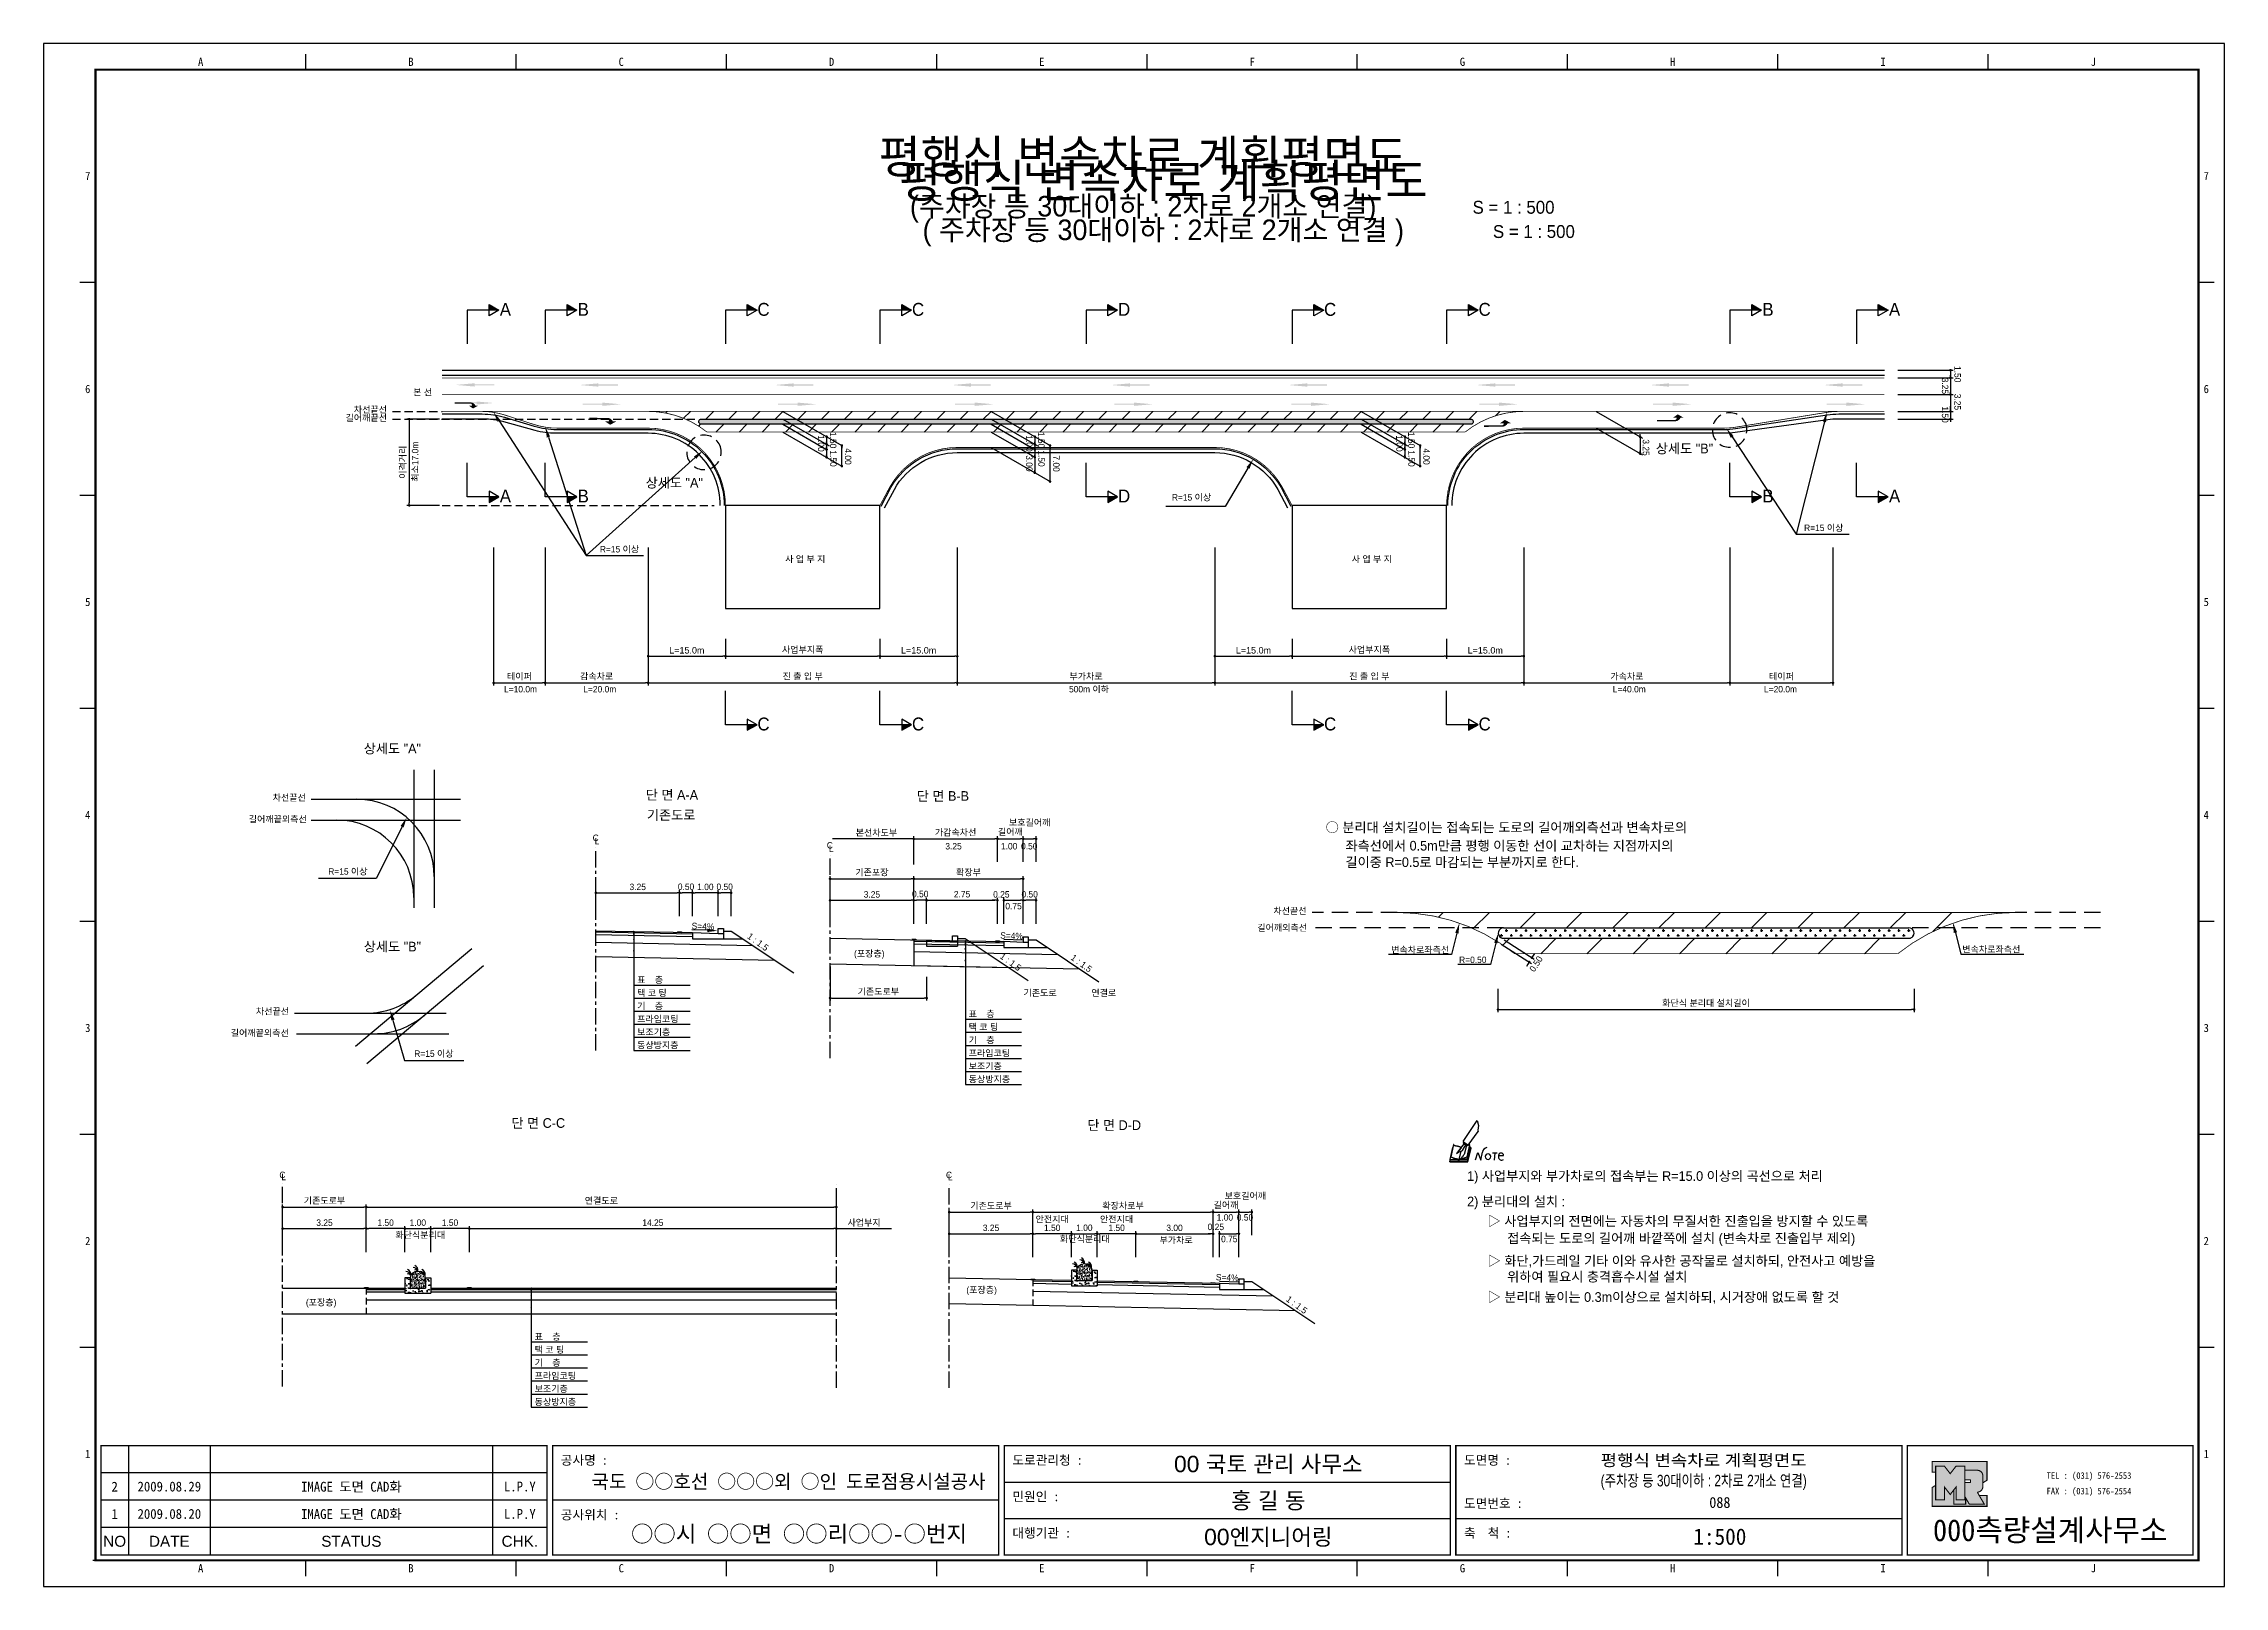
# Model space of a CAD drawing. Header units: millimetres. Extents: x 459 to 882, y -1 to 298.
import ezdxf
from ezdxf.enums import TextEntityAlignment as Align

# ---------------------------------------------------------------- set-up
doc = ezdxf.new("R2010")
doc.units = ezdxf.units.MM
doc.linetypes.add('CENTER', pattern=[50.8, 31.75, -6.35, 6.35, -6.35])
doc.linetypes.add('HIDDEN', pattern=[9.525, 6.35, -3.175])
for name, color, linetype in [('CC-GSTR-0004', 4, 'Continuous'), ('CM-LANE-0030', 30, 'Continuous'), ('CZ-DIMT-0002', 7, 'Continuous'), ('CZ-EXST-0002', 1, 'Continuous'), ('CZ-LIN1-0007', 7, 'Continuous'), ('CZ-LIN2-0003', 3, 'Continuous'), ('CZ-LINE-0001', 7, 'Continuous'), ('CZ-TEXT-BOX0', 7, 'Continuous'), ('TITLE', 7, 'Continuous')]:
    doc.layers.add(name, color=color, linetype=linetype)
doc.styles.add('견고딕', font='arial.ttf')
doc.styles.add('돋움', font='')
doc.styles.add('돋음체', font='')
doc.styles.get('돋움').set_extended_font_data('Dotum')
doc.styles.get('돋음체').set_extended_font_data('DotumChe')

msp = doc.modelspace()

# ---------------------------------------------------------------- texts
at = {"layer": 'CZ-DIMT-0002', "style": '돋움'}
for s, height, p in [('A', 2.5, (548.66, 246.67)), ('B', 2.5, (563.77, 246.67)), ('C', 2.5, (598.77, 246.67)), ('C', 2.5, (628.77, 246.67)), ('D', 2.5, (668.77, 246.67)), ('C', 2.5, (708.77, 246.67)), ('C', 2.5, (738.77, 246.67)), ('B', 2.5, (793.77, 246.67)), ('A', 2.5, (818.35, 246.67)), ('본 선', 1.25, (532.6, 230.57)), ('길어깨끝선', 1.25, (521.65, 225.61)), ('차선끝선', 1.25, (522.45, 227.21)), ('상세도 "B"', 1.875, (777.56, 219.67)), ('A', 2.5, (548.66, 210.45)), ('B', 2.5, (563.77, 210.45)), ('상세도 "A"', 1.875, (581.45, 213.02)), ('D', 2.5, (668.77, 210.45)), ('B', 2.5, (793.77, 210.45)), ('A', 2.5, (818.35, 210.45)), ('R=15 이상', 1.25, (681.86, 210.19)), ('R=15 이상', 1.25, (804.6, 204.27)), ('R=15 이상', 1.25, (570.81, 200.12)), ('사 업 부 지', 1.25, (606.87, 198.21)), ('사 업 부 지', 1.25, (716.87, 198.21)), ('L=10.0m', 1.25, (551.6, 172.96)), ('L=20.0m', 1.25, (566.98, 172.96)), ('500m 이하', 1.25, (661.96, 172.96)), ('L=40.0m', 1.25, (766.84, 172.96)), ('L=20.0m', 1.25, (796.2, 172.96)), ('C', 2.5, (598.77, 166.21)), ('C', 2.5, (628.77, 166.21)), ('C', 2.5, (708.77, 166.21)), ('C', 2.5, (738.77, 166.21)), ('차선끝선', 1.25, (506.7, 151.92)), ('길어깨끝외측선', 1.25, (504.47, 147.73)), ('C', 1.25, (566.19, 144.13)), ('L', 1.25, (566.45, 143.47)), ('C', 1.25, (611.65, 142.67)), ('L', 1.25, (611.91, 142.01)), ('R=15 이상', 1.25, (518.08, 137.6)), ('차선끝선', 1.25, (700.98, 129.96)), ('차선끝선', 1.25, (503.44, 110.44)), ('길어깨끝외측선', 1.25, (500.98, 106.26)), ('R=15 이상', 1.25, (534.78, 102.24)), ('C', 1.25, (505.37, 78.71)), ('L', 1.25, (505.63, 78.31)), ('C', 1.25, (634.78, 78.69)), ('L', 1.25, (635.04, 78.29))]:
    msp.add_text(s, height=height, dxfattribs=at).set_placement(p, align=Align.MIDDLE_CENTER)
for s, rotation, p in [('3.25', 270, (827.53, 233.41)), ('1.50', 270, (829.96, 235.68)), ('3.25', 270, (829.96, 230.3)), ('1.50', 270, (827.53, 227.85)), ('최소17.0m', 90, (531.75, 213.23))]:
    msp.add_text(s, height=1.25, rotation=rotation, dxfattribs=at).set_placement(p)
for s, p in [('○ 분리대 설치길이는 접속되는 도로의 길어깨외측선과 변속차로의', (707.9, 146.15)), ('좌측선에서 0.5m만큼 평행 이동한 선이 교차하는 지점까지의', (711.75, 142.59)), ('길이중 R=0.5로 마감되는 부분까지로 한다.', (711.75, 139.4)), ('1) 사업부지와 부가차로의 접속부는 R=15.0 이상의 곡선으로 처리', (735.36, 78.49)), ('2) 분리대의 설치 :', (735.36, 73.55)), ('▷ 사업부지의 전면에는 자동차의 무질서한 진출입을 방지할 수 있도록', (739.35, 69.75)), ('접속되는 도로의 길어깨 바깥쪽에 설치 (변속차로 진출입부 제외)', (743.13, 66.42)), ('▷ 화단,가드레일 기타 이와 유사한 공작물로 설치하되, 안전사고 예방을', (739.35, 62.02)), ('위하여 필요시 충격흡수시설 설치', (743.13, 58.95)), ('▷ 분리대 높이는 0.3m이상으로 설치하되, 시거장애 없도록 할 것', (739.35, 55.01))]:
    msp.add_text(s, height=1.875, dxfattribs=at).set_placement(p, align=Align.MIDDLE_LEFT)
for s, p in [('3.25', (634.07, 141.86)), ('1.00', (644.86, 141.86)), ('0.50', (648.77, 141.86)), ('길어깨외측선', (694.63, 126.05)), ('변속차로좌측선', (720.62, 121.76)), ('변속차로좌측선', (831.49, 121.86)), ('(포장층)', (616.34, 121.03)), ('R=0.50', (733.81, 119.82)), ('표    층', (574.23, 115.93)), ('택 코 팅', (574.23, 113.39)), ('기존도로', (649.23, 113.42)), ('연결로', (662.42, 113.42)), ('기    층', (574.23, 110.86)), ('표    층', (638.6, 109.31)), ('프라임코팅', (574.23, 108.33)), ('보조기층', (574.23, 105.8)), ('택 코 팅', (638.6, 106.78)), ('동상방지층', (574.23, 103.27)), ('프라임코팅', (638.6, 101.71)), ('기    층', (638.6, 104.24)), ('보조기층', (638.6, 99.18)), ('동상방지층', (638.6, 96.65)), ('화단식분리대', (527.31, 66.41)), ('사업부지', (615.07, 68.82)), ('안전지대', (651.58, 69.48)), ('안전지대', (664.08, 69.48)), ('1.00', (686.74, 69.84)), ('0.50', (690.65, 69.84)), ('화단식분리대', (656.31, 65.65)), ('부가차로', (675.64, 65.42)), ('(포장층)', (638.15, 55.76)), ('(포장층)', (509.93, 53.35)), ('표    층', (554.34, 46.7)), ('기    층', (554.34, 41.64)), ('택 코 팅', (554.34, 44.17)), ('프라임코팅', (554.34, 39.11)), ('보조기층', (554.34, 36.57)), ('동상방지층', (554.34, 34.04))]:
    msp.add_text(s, height=1.25, dxfattribs=at).set_placement(p)
for s, rotation, p in [('S=4%', 357.7094, (587.02, 126.95)), ('1 : 1.5', 323.8881, (597.69, 123.91)), ('S=4%', 357.7094, (646.92, 125.12)), ('1 : 1.5', 323.8881, (646.74, 120.03)), ('1 : 1.5', 323.8881, (660.49, 119.78)), ('S=4%', 357.7094, (688.8, 58.79)), ('1 : 1.5', 323.8881, (702.29, 53.5))]:
    msp.add_text(s, height=1.25, rotation=rotation, dxfattribs=at).set_placement(p, align=Align.MIDDLE_CENTER)
at = {"layer": 'CZ-DIMT-0002', "char_height": 1.25, "attachment_point": 5, "style": '돋움'}
for s, insert, rotation in [('1.00', (609.95, 220.64), 270), ('1.50', (612.27, 221.3), 270), ('1.00', (650.36, 220.64), 270), ('1.50', (652.69, 221.3), 270), ('1.00', (722.2, 220.64), 270), ('1.50', (724.53, 221.3), 270), ('3.25', (770.08, 219.86), 270), ('1.50', (612.31, 217.73), 270), ('4.00', (615.2, 218.11), 270), ('3.00', (650.36, 216.78), 270), ('1.50', (652.72, 217.73), 270), ('7.00', (655.61, 216.74), 270), ('1.50', (724.57, 217.73), 270), ('4.00', (727.46, 218.11), 270), ('\\A1;0.50', (748.75, 119.65), 57.1401)]:
    msp.add_mtext(s, dxfattribs=dict(at, insert=insert, rotation=rotation))
at = {"layer": 'CZ-DIMT-0002', "insert": (620.69, 145.05), "char_height": 1.25, "attachment_point": 5, "style": '돋움'}
msp.add_mtext('본선차도부', dxfattribs=at)
at = {"layer": 'CZ-LINE-0001', "insert": (528.8, 217), "char_height": 1.25, "attachment_point": 5, "rotation": 90, "style": '돋움'}
msp.add_mtext('\\A1;이격거리', dxfattribs=at)
at = {"layer": 'CZ-LINE-0001', "char_height": 1.25, "attachment_point": 5, "style": '돋움'}
for s, insert in [('\\A1;{\\fArial|b0|i0|c0|p32;L=15.0m}', (583.88, 180.5)), ('\\A1;사업부지폭', (606.38, 180.56)), ('\\A1;{\\fArial|b0|i0|c0|p32;L=15.0m}', (628.88, 180.5)), ('\\A1;{\\fArial|b0|i0|c0|p32;L=15.0m}', (693.88, 180.5)), ('\\A1;사업부지폭', (716.38, 180.56)), ('\\A1;{\\fArial|b0|i0|c0|p32;L=15.0m}', (738.88, 180.5)), ('\\A1;테이퍼', (551.38, 175.39)), ('\\A1;감속차로', (566.38, 175.39)), ('\\A1;진 출 입 부', (606.38, 175.39)), ('\\A1;부가차로', (661.38, 175.39)), ('\\A1;진 출 입 부', (716.38, 175.39)), ('\\A1;가속차로', (766.38, 175.39)), ('\\A1;테이퍼', (796.38, 175.39)), ('\\A1;가감속차선', (636.06, 145.11)), ('\\A1;길어깨', (646.69, 145.23)), ('\\A1;보호길어깨', (650.44, 147.03)), ('\\A1;기존포장', (619.81, 137.36)), ('\\A1;확장부', (638.56, 137.36)), ('\\A1;3.25', (574.35, 134.59)), ('\\A1;0.50', (583.73, 134.62)), ('\\A1;1.00', (587.48, 134.59)), ('\\A1;0.50', (591.23, 134.61)), ('\\A1;3.25', (619.81, 133.13)), ('\\A1;0.50', (629.19, 133.21)), ('\\A1;2.75', (637.31, 133.17)), ('\\A1;0.25', (644.94, 133.14)), ('\\A1;0.75', (647.31, 130.86)), ('\\A1;0.50', (650.44, 133.16)), ('\\A1;기존도로부', (621.06, 114.22)), ('\\A1;화단식 분리대 설치길이', (781.74, 111.99)), ('\\A1;기존도로부', (513.54, 73.66)), ('\\A1;연결도로', (567.29, 73.65)), ('\\A1;기존도로부', (642.94, 72.66)), ('\\A1;확장차로{\\fGulimChe|b0|i0|c129|p32;부}', (668.56, 72.67)), ('\\A1;길어깨', (688.56, 72.79)), ('\\A1;보호길어깨', (692.31, 74.59)), ('\\A1;3.25', (513.54, 69.43)), ('\\A1;1.50', (525.41, 69.43)), ('\\A1;1.00', (531.66, 69.43)), ('\\A1;1.50', (537.91, 69.43)), ('\\A1;14.25', (577.29, 69.43)), ('\\A1;3.25', (642.94, 68.43)), ('\\A1;1.50', (654.81, 68.44)), ('\\A1;1.00', (661.06, 68.44)), ('\\A1;1.50', (667.32, 68.44)), ('\\A1;3.00', (678.56, 68.43)), ('\\A1;0.25', (686.58, 68.61)), ('\\A1;0.75', (689.19, 66.26))]:
    msp.add_mtext(s, dxfattribs=dict(at, insert=insert))
at = {"layer": 'CZ-TEXT-BOX0', "style": '돋움'}
for s, height, p in [('평행식 변속차로 계획평면도', 6.5, (676.38, 271.61)), ('( 주차장 등 30대이하 : 2차로 2개소 연결 )', 4, (676.38, 262.11)), ('상세도 "A"', 1.875, (526.72, 161.44)), ('단 면 A-A', 1.875, (580.99, 152.45)), ('단 면 B-B', 1.875, (633.59, 152.24)), ('기존도로', 1.875, (580.84, 148.55)), ('상세도 "B"', 1.875, (526.73, 123.01)), ('단 면 C-C', 1.875, (555.04, 88.78)), ('단 면 D-D', 1.875, (666.85, 88.36))]:
    msp.add_text(s, height=height, dxfattribs=at).set_placement(p, align=Align.MIDDLE_CENTER)
msp.add_text('S = 1 : 500', height=2.5, dxfattribs=at).set_placement((740.37, 261.77), align=Align.MIDDLE_LEFT)
at = {"layer": 'TITLE', "color": 3, "linetype": 'Continuous', "style": '돋음체'}
for s, p in [('A', (489.5, 294.71)), ('B', (530.33, 294.71)), ('C', (571.15, 294.71)), ('D', (611.98, 294.71)), ('E', (652.8, 294.71)), ('F', (693.63, 294.71)), ('G', (734.45, 294.71)), ('H', (775.28, 294.71)), ('I', (816.1, 294.71)), ('J', (856.93, 294.71)), ('7', (467.58, 272.54)), ('7', (878.85, 272.54)), ('6', (467.58, 231.21)), ('6', (878.85, 231.21)), ('5', (467.58, 189.88)), ('5', (878.85, 189.88)), ('4', (467.58, 148.55)), ('4', (878.85, 148.55)), ('3', (467.58, 107.22)), ('3', (878.85, 107.22)), ('2', (467.58, 65.89)), ('2', (878.85, 65.89)), ('1', (467.58, 24.56)), ('1', (878.85, 24.56)), ('A', (489.5, 2.38)), ('B', (530.33, 2.38)), ('C', (571.15, 2.38)), ('D', (611.98, 2.38)), ('E', (652.8, 2.38)), ('F', (693.63, 2.38)), ('G', (734.45, 2.38)), ('H', (775.28, 2.38)), ('I', (816.1, 2.38)), ('J', (856.93, 2.38))]:
    msp.add_text(s, height=1.59, dxfattribs=at).set_placement(p, align=Align.MIDDLE)
at = {"layer": 'TITLE', "style": '돋움'}
for s, height, p in [('평행식 변속차로 계획평면도', 6.5, (672.43, 276.32)), ('(주차장 등 30대이하 : 2차로 2개소 연결)', 4, (672.47, 266.69))]:
    msp.add_text(s, height=height, dxfattribs=at).set_placement(p, align=Align.MIDDLE_CENTER)
msp.add_text('S = 1 : 500', height=2.5, dxfattribs=at).set_placement((736.42, 266.48), align=Align.MIDDLE_LEFT)
at = {"layer": 'TITLE', "style": '돋음체'}
for s, p in [('공사명 : ', (559.42, 22.46)), ('도로관리청 :', (647.09, 22.46)), ('도면명 :', (734.76, 22.46)), ('민원인 :', (647.09, 15.39)), ('공사위치 :', (559.42, 11.85)), ('도면번호 :', (734.76, 14.07)), ('대행기관 :', (647.09, 8.32)), ('축  척 :', (734.76, 8.32))]:
    msp.add_text(s, height=1.804, dxfattribs=at).set_placement(p)
at = {"layer": 'TITLE', "color": 7, "linetype": 'Continuous'}
for s, height, style, p in [('00 국토 관리 사무소', 3.1832, '견고딕', (696.76, 22.64)), ('국도 ○○호선 ○○○외 ○인 도로점용시설공사', 2.7, '돋음체', (603.63, 19.25)), ('홍 길 동', 3.183, '견고딕', (696.76, 15.57)), ('○○시 ○○면 ○○리○○-○번지', 3.1832, '돋음체', (605.66, 9.09)), ('00엔지니어링', 3.183, '견고딕', (696.76, 8.49))]:
    msp.add_text(s, height=height, dxfattribs=dict(at, style=style)).set_placement(p, align=Align.MIDDLE)
at = {"layer": 'TITLE', "style": '돋움'}
for s, width, p, p2 in [('평행식 변속차로 계획평면도', 1.010039, (761.29, 22.21), (801.29, 22.21)), ('(주차장 등 30대이하 : 2차로 2개소 연결)', 0.694415, (761.29, 18.26), (801.29, 18.26))]:
    msp.add_text(s, height=2.25, dxfattribs=dict(at, width=width)).set_placement(p, p2, align=Align.FIT)
at = {"layer": 'TITLE', "color": 1, "linetype": 'Continuous', "style": '돋음체'}
msp.add_text('2', height=1.91, dxfattribs=at).set_placement((472.81, 18.22), align=Align.MIDDLE)
at = {"layer": 'TITLE', "linetype": 'Continuous'}
for s, height, style, p in [('2009.08.29', 1.91, '돋음체', (483.42, 18.22)), ('L.P.Y', 1.91, '돋음체', (551.46, 18.22)), ('1', 1.91, '돋음체', (472.81, 12.91)), ('2009.08.20', 1.91, '돋음체', (483.42, 12.91)), ('L.P.Y', 1.91, '돋음체', (551.46, 12.91)), ('088', 2.122, '돋음체', (784.43, 15.13)), ('NO', 2.122, '견고딕', (472.81, 7.61)), ('DATE', 2.122, '견고딕', (483.42, 7.61)), ('STATUS', 2.122, '견고딕', (518.76, 7.61)), ('CHK.', 2.122, '견고딕', (551.46, 7.61)), ('1:500', 3.183, '돋음체', (784.43, 8.49))]:
    msp.add_text(s, height=height, dxfattribs=dict(at, style=style)).set_placement(p, align=Align.MIDDLE)
at = {"layer": 'TITLE', "style": '돋음체'}
for p in [(518.76, 18.22), (518.76, 12.91)]:
    msp.add_text('IMAGE 도면 CAD화', height=1.9099, dxfattribs=at).set_placement(p, align=Align.MIDDLE)
at = {"layer": 'TITLE', "color": 180, "style": '돋음체'}
for s, p in [('TEL : (031) 576-2553', (847.86, 19.73)), ('FAX : (031) 576-2554', (847.86, 16.71))]:
    msp.add_text(s, height=1.2733, dxfattribs=at).set_placement(p)
msp.add_text('000측량설계사무소', height=4.244, dxfattribs=at).set_placement((848.56, 7.64), align=Align.CENTER)

# ---------------------------------------------------------------- blocks, each defined once
blk = doc.blocks.new('note')
for p, q in [((0.85, 3.5), (3.53, 7.57)), ((1.8, 2.79), (3.74, 5.46)), ((3.53, 7.57), (3.8, 6.64)), ((3.8, 6.64), (3.69, 5.72)), ((3.69, 5.72), (3.74, 5.46)), ((-1.24, 2.36), (-1.77, 0)), ((-1.77, 0), (1.77, 0)), ((-1.77, 0), (-1.77, -0.3)), ((-1.53, 0.52), (-1.55, 0.54)), ((-1.01, 2.9), (-1.53, 0.52)), ((-1.48, 0.48), (-1.53, 0.52)), ((-1.43, 0.44), (-1.48, 0.48)), ((-1.38, 0.41), (-1.43, 0.44)), ((-1.33, 0.4), (-1.38, 0.41)), ((-1.27, 0.37), (-1.33, 0.4)), ((-1.22, 0.35), (-1.27, 0.37)), ((-1.13, 2.36), (-1.24, 2.36)), ((-1.17, 0.33), (-1.22, 0.35)), ((-1.12, 0.32), (-1.17, 0.33)), ((-1.02, 0.25), (-1.12, 0.32)), ((-0.97, 0.22), (-1.02, 0.25)), ((-1, 2.9), (-1.01, 2.9)), ((-0.98, 2.85), (-1, 2.9)), ((-0.95, 2.8), (-0.98, 2.85)), ((-0.93, 0.21), (-0.97, 0.22)), ((-0.9, 2.75), (-0.95, 2.8)), ((-0.88, 0.19), (-0.93, 0.21)), ((-0.85, 2.72), (-0.9, 2.75)), ((-0.8, 0.18), (-0.88, 0.19)), ((-0.79, 2.69), (-0.85, 2.72)), ((-0.75, 0.17), (-0.8, 0.18)), ((-0.74, 2.68), (-0.79, 2.69)), ((-0.7, 0.16), (-0.75, 0.17)), ((-0.69, 2.65), (-0.74, 2.68)), ((-0.64, 0.15), (-0.7, 0.16)), ((-0.64, 2.65), (-0.69, 2.65)), ((-0.59, 2.63), (-0.64, 2.65)), ((-0.58, 0.14), (-0.64, 0.15)), ((-0.54, 2.62), (-0.59, 2.63)), ((-0.53, 0.13), (-0.58, 0.14)), ((-0.48, 2.61), (-0.54, 2.62)), ((-0.48, 0.12), (-0.53, 0.13)), ((-0.43, 2.61), (-0.48, 2.61)), ((-0.43, 0.11), (-0.48, 0.12)), ((0.75, 2.77), (-0.46, 1.16)), ((0.37, 2.24), (-0.46, 1.16)), ((-0.46, 1.16), (-0.08, 1.47)), ((-0.38, 2.59), (-0.43, 2.61)), ((-0.38, 0.08), (-0.43, 0.11)), ((-0.33, 2.59), (-0.38, 2.59)), ((-0.29, 0.06), (-0.38, 0.08)), ((-0.27, 2.58), (-0.33, 2.59)), ((-0.23, 0.05), (-0.29, 0.06)), ((-0.22, 2.57), (-0.27, 2.58)), ((-0.16, 0.04), (-0.23, 0.05)), ((-0.17, 2.56), (-0.22, 2.57)), ((-0.12, 2.55), (-0.17, 2.56)), ((-0.11, 0.03), (-0.16, 0.04)), ((-0.07, 2.53), (-0.12, 2.55)), ((-0.04, 0.02), (-0.11, 0.03)), ((-0.08, 1.47), (0.72, 1.75)), ((-0.01, 2.51), (-0.07, 2.53)), ((-0.05, -0.3), (-0.05, 0)), ((0, 0), (-0.04, 0.02)), ((0.04, 2.5), (-0.01, 2.51)), ((0.37, 1.63), (0, 0)), ((0, 0), (1.6, 0.53)), ((0, 0), (1.65, 0.18)), ((0, 0.01), (0.06, 0.04)), ((0, -0.3), (0, 0)), ((0.09, 2.48), (0.04, 2.5)), ((0.05, -0.3), (0.05, 0)), ((0.06, 0.04), (0.11, 0.07)), ((0.14, 2.48), (0.09, 2.48)), ((0.11, 0.07), (0.16, 0.09)), ((0.2, 2.47), (0.14, 2.48)), ((0.16, 0.09), (0.21, 0.12)), ((0.26, 2.43), (0.18, 2.46)), ((0.21, 0.12), (0.27, 0.14)), ((0.34, 2.4), (0.26, 2.43)), ((0.27, 0.14), (0.36, 0.19)), ((0.45, 2.37), (0.34, 2.4)), ((0.36, 0.19), (0.41, 0.22)), ((0.41, 0.22), (0.46, 0.27)), ((0.46, 0.27), (0.51, 0.3)), ((0.51, 0.3), (0.56, 0.34)), ((0.56, 0.34), (0.6, 0.4)), ((0.6, 0.4), (0.64, 0.45)), ((0.64, 0.45), (0.67, 0.51)), ((0.67, 0.51), (0.74, 0.58)), ((0.72, 1.75), (1.16, 2.53)), ((0.74, 0.58), (0.79, 0.63)), ((1, 3.1), (0.75, 2.77)), ((0.79, 0.63), (0.83, 0.68)), ((0.83, 0.68), (0.86, 0.73)), ((0.85, 3.5), (1.8, 2.79)), ((1, 3.4), (0.85, 3.21)), ((0.85, 3.21), (1.52, 2.71)), ((0.86, 0.73), (0.89, 0.79)), ((0.89, 0.84), (0.92, 0.89)), ((0.89, 0.79), (0.89, 0.84)), ((0.92, 0.89), (0.96, 0.95)), ((0.96, 0.95), (1.01, 0.97)), ((1.47, 2.74), (1.01, 0.97)), ((1.16, 2.53), (1.37, 2.82)), ((2.13, 2.84), (1.44, 2.63)), ((1.52, 2.71), (1.66, 2.9)), ((1.6, 0.53), (2.13, 2.84)), ((1.65, 0.18), (2.19, 2.48)), ((1.77, 0), (2.3, 2.36)), ((1.77, -0.3), (2.3, 2.07)), ((1.77, -0.38), (2.3, 1.99)), ((1.77, -0.44), (2.3, 1.93)), ((1.77, 0), (1.77, -0.3)), ((2.19, 2.48), (2.04, 2.47)), ((2.3, 2.36), (2.16, 2.36)), ((2.3, 2.36), (2.3, 2.07)), ((3.21, -0.08), (3.68, 1.4)), ((3.68, 1.4), (4.26, -0.14)), ((4.26, -0.14), (4.56, 1.44)), ((6.55, 1.34), (7.46, 1.34)), ((7.01, 1.34), (6.87, -0.11)), ((7.71, 0.77), (7.71, 0.55)), ((7.71, 0.77), (8.67, 0.77)), ((-1.77, -0.3), (1.77, -0.3)), ((-1.77, -0.43), (-1.77, -0.3)), ((-1.77, -0.37), (1.77, -0.37)), ((-1.77, -0.43), (1.77, -0.43))]:
    blk.add_line(p, q)
for centre, major_axis, start_param, end_param in [((0.4, 2.31), (0.0702, 0.0702), 3.283946, 6.425539), ((5.68, 1.23), (-0.806, 0.806), -0.591174, 0.597824), ((5.66, 0.58), (-0.378, 0.378), 3.926991, 10.210176), ((8.3, 0.49), (0.422, 0.422), 2.265602, 4.634911), ((8.19, 0.77), (-0.342, 0.342), 3.926991, 7.068583)]:
    blk.add_ellipse(centre, major_axis=major_axis, ratio=1, start_param=start_param, end_param=end_param)
blk = doc.blocks.new('_Dot')
at = {"color": 0, "linetype": 'ByBlock', "lineweight": -2}
blk.add_line((-0.5, 0), (-1, 0), dxfattribs=at)
at = {"color": 0, "linetype": 'ByBlock', "const_width": 0.5}
blk.add_lwpolyline([(-0.25, 0, 1), (0.25, 0, 1)], format="xyb", close=True, dxfattribs=at)

# ---------------------------------------------------------------- hatches: boundary and pattern name
at = {"layer": 'CM-LANE-0030'}
h = msp.add_hatch(dxfattribs=at)
h.set_pattern_fill('ANSI31', color=256, style=0)
h.set_pattern_definition([(45, (-1016.0564, 0.2294), (-2.245064, 2.245064), [])])
h.paths.add_polyline_path([(734.98, 222.87, -0.170323), (746.38, 226.87), (576.38, 226.87, -0.170323), (587.78, 222.87)])
h.paths.add_polyline_path([(586.55, 224.37, 0.001926), (586.43, 224.45, -0.750696), (586.7, 225.37), (736.06, 225.37, -0.750696), (736.33, 224.45, 0.001926), (736.2, 224.37)], flags=16)
h = msp.add_hatch(dxfattribs=at)
h.set_pattern_fill('ANSI31', color=256, scale=2, style=0)
h.set_pattern_definition([(45, (-584.073, -332.019), (-4.490128, 4.490128), [])])
h.paths.add_polyline_path([(721.78, 129.63, -0.170323), (744.58, 121.63), (818.97, 121.63, -0.170323), (841.78, 129.63)])
h.paths.add_polyline_path([(821.14, 126.63, -0.750696), (821.67, 124.78, 0.001926), (821.43, 124.63), (742.12, 124.63, 0.001926), (741.88, 124.78, -0.750696), (742.42, 126.63)], flags=16)
at = {"layer": 'CZ-EXST-0002'}
h = msp.add_hatch(dxfattribs=at)
h.set_pattern_fill('AR-SAND', color=256, scale=0.01, style=0)
h.set_pattern_definition([(37.5, (-578.9567, 3539.5826), (-0.016000313, 0.489413237), [0, -0.38608, 0, -0.4318, 0, -0.41275]), (7.5, (-578.9567, 3539.5826), (0.44952328, 0.7168251), [0, -0.20828, 0, -0.34798, 0, -0.13335]), (327.5, (-579.26912, 3539.5826), (0.79099237, 0.001437185), [0, -0.127, 0, -0.4572, 0, -0.5969]), (317.5, (-579.2691, 3539.5826), (0.76355645, 0.22292932), [0, -0.0635, 0, -0.29972, 0, -0.3429])])
edge = h.paths.add_edge_path()
edge.add_ellipse((531.66, 58.74), major_axis=(-1.5, 0), ratio=0.829212, start_angle=180, end_angle=360)
edge.add_line((530.16, 58.74), (530.16, 56.74))
edge.add_line((530.16, 56.74), (533.16, 56.74))
edge.add_line((533.16, 56.74), (533.16, 58.74))
h = msp.add_hatch(dxfattribs=at)
h.set_pattern_fill('AR-CONC', color=256, scale=0.01, style=0)
h.set_pattern_definition([(50, (-449.5538, 3541.0458), (1.8218467, -0.15939086), [0.1905, -2.0955]), (355, (-449.5538, 3541.0458), (-0.3524283, 1.9105664), [0.1524, -1.6764]), (100.451, (-449.402, 3541.0325), (1.469425, 1.7511669), [0.1619, -1.7809]), (46.1842, (-449.5538, 3541.5538), (2.7107904, -0.4204233), [0.28575, -3.14325]), (96.6356, (-449.328, 3541.5187), (2.3740423, 2.4742556), [0.24285, -2.67135]), (351.184, (-449.5538, 3541.5538), (2.374046, 2.4742512), [0.2286, -2.5146]), (21, (-449.2998, 3541.4268), (1.5161488, -1.0226552), [0.1905, -2.0955]), (326, (-449.2998, 3541.4268), (0.6180203, 1.8418797), [0.1524, -1.6764]), (71.4514, (-449.1735, 3541.3416), (2.1341649, 0.8192286), [0.1619, -1.7809]), (37.5, (-449.55384, 3541.0458), (0.03088603, 0.84555039), [0, -1.65608, 0, -1.7018, 0, -1.68275]), (7.5, (-449.5538, 3541.0458), (0.66819663, 1.00180575), [0, -0.97028, 0, -1.61798, 0, -0.64135]), (327.5, (-450.12026, 3541.0458), (1.35590595, -0.05728744), [0, -0.635, 0, -1.9812, 0, -2.6289]), (317.5, (-450.3743, 3541.0458), (1.4812918, 0.2542649), [0, -0.8255, 0, -1.31572, 0, -1.8669])])
h.paths.add_polyline_path([(663.56, 57.2), (663.56, 60.2), (662.56, 60.2), (662.56, 58.2), (659.56, 58.2), (659.56, 60.2), (658.56, 60.2), (658.56, 57.2)])
h = msp.add_hatch(dxfattribs=at)
h.set_pattern_fill('AR-SAND', color=256, scale=0.01, style=0)
h.set_pattern_definition([(37.5, (-449.55384, 3541.0458), (-0.016000313, 0.489413237), [0, -0.38608, 0, -0.4318, 0, -0.41275]), (7.5, (-449.55384, 3541.0458), (0.44952328, 0.7168251), [0, -0.20828, 0, -0.34798, 0, -0.13335]), (327.5, (-449.86626, 3541.0458), (0.79099237, 0.001437185), [0, -0.127, 0, -0.4572, 0, -0.5969]), (317.5, (-449.86626, 3541.0458), (0.76355645, 0.22292932), [0, -0.0635, 0, -0.29972, 0, -0.3429])])
edge = h.paths.add_edge_path()
edge.add_ellipse((661.06, 60.2), major_axis=(-1.5, 0), ratio=0.829212, start_angle=180, end_angle=360)
edge.add_line((659.56, 60.2), (659.56, 58.2))
edge.add_line((659.56, 58.2), (662.56, 58.2))
edge.add_line((662.56, 58.2), (662.56, 60.2))
h = msp.add_hatch(dxfattribs=at)
h.set_pattern_fill('AR-CONC', color=256, scale=0.01, style=0)
h.set_pattern_definition([(50, (-578.9567, 3539.5826), (1.8218467, -0.15939086), [0.1905, -2.0955]), (355, (-578.9567, 3539.5826), (-0.3524283, 1.9105664), [0.1524, -1.6764]), (100.451, (-578.8049, 3539.5693), (1.469425, 1.7511669), [0.1619, -1.7809]), (46.1842, (-578.9567, 3540.0906), (2.7107904, -0.4204233), [0.28575, -3.14325]), (96.6356, (-578.7308, 3540.0556), (2.3740423, 2.4742556), [0.24285, -2.67135]), (351.184, (-578.9567, 3540.0906), (2.374046, 2.4742512), [0.2286, -2.5146]), (21, (-578.7027, 3539.9636), (1.5161488, -1.0226552), [0.1905, -2.0955]), (326, (-578.7027, 3539.9636), (0.6180203, 1.8418797), [0.1524, -1.6764]), (71.4514, (-578.5764, 3539.8784), (2.1341649, 0.8192286), [0.1619, -1.7809]), (37.5, (-578.9567, 3539.5826), (0.03088603, 0.84555039), [0, -1.65608, 0, -1.7018, 0, -1.68275]), (7.5, (-578.9567, 3539.5826), (0.66819663, 1.00180575), [0, -0.97028, 0, -1.61798, 0, -0.64135]), (327.5, (-579.5231, 3539.5826), (1.35590595, -0.05728744), [0, -0.635, 0, -1.9812, 0, -2.6289]), (317.5, (-579.7771, 3539.5826), (1.4812918, 0.2542649), [0, -0.8255, 0, -1.31572, 0, -1.8669])])
h.paths.add_polyline_path([(534.16, 55.74), (534.16, 58.74), (533.16, 58.74), (533.16, 56.74), (530.16, 56.74), (530.16, 58.74), (529.16, 58.74), (529.16, 55.74)])
at = {"layer": 'CZ-LIN1-0007'}
for points in [[(541.95, 228.62, -0.267976), (542.85, 228.01), (543.41, 228.01), (542.38, 227.44), (541.54, 228.01), (542.15, 228.01, 0.504994), (541.88, 228.38), (538.83, 228.4), (538.83, 228.64)], [(542.68, 232.33), (542.68, 232.12), (546.51, 232.12), (546.51, 231.91), (542.68, 231.91), (542.68, 231.69), (539.03, 232.01)], [(543.08, 228.79), (543.08, 228.6), (539.65, 228.6), (539.65, 228.41), (543.08, 228.41), (543.08, 228.21), (546.35, 228.5)], [(566.73, 232.31), (566.73, 232.1), (570.55, 232.1), (570.55, 231.89), (566.73, 231.89), (566.73, 231.67), (563.08, 231.99)], [(604.64, 232.31), (604.64, 232.1), (608.47, 232.1), (608.47, 231.89), (604.64, 231.89), (604.64, 231.67), (600.99, 231.99)], [(639.04, 232.31), (639.04, 232.1), (642.87, 232.1), (642.87, 231.89), (639.04, 231.89), (639.04, 231.67), (635.39, 231.99)], [(669.94, 232.31), (669.94, 232.1), (673.76, 232.1), (673.76, 231.89), (669.94, 231.89), (669.94, 231.67), (666.29, 231.99)], [(704.34, 232.31), (704.34, 232.1), (708.16, 232.1), (708.16, 231.89), (704.34, 231.89), (704.34, 231.67), (700.69, 231.99)], [(740.85, 232.31), (740.85, 232.1), (744.67, 232.1), (744.67, 231.89), (740.85, 231.89), (740.85, 231.67), (737.2, 231.99)], [(774.55, 232.31), (774.55, 232.1), (778.38, 232.1), (778.38, 231.89), (774.55, 231.89), (774.55, 231.67), (770.9, 231.99)], [(808.25, 232.31), (808.25, 232.1), (812.08, 232.1), (812.08, 231.89), (808.25, 231.89), (808.25, 231.67), (804.6, 231.99)], [(567.46, 228.58), (567.46, 228.37), (563.64, 228.37), (563.64, 228.16), (567.46, 228.15), (567.46, 227.94), (571.11, 228.26)], [(568.52, 225.61, -0.267976), (569.54, 224.92), (570.17, 224.92), (569, 224.27), (568.06, 224.91), (568.75, 224.92, 0.504994), (568.44, 225.34), (564.98, 225.36), (564.98, 225.63)], [(605.37, 228.58), (605.37, 228.37), (601.55, 228.37), (601.55, 228.16), (605.37, 228.15), (605.37, 227.94), (609.03, 228.26)], [(639.78, 228.58), (639.78, 228.37), (635.95, 228.37), (635.95, 228.16), (639.78, 228.15), (639.78, 227.94), (643.43, 228.26)], [(670.67, 228.58), (670.67, 228.37), (666.85, 228.37), (666.85, 228.16), (670.67, 228.15), (670.67, 227.94), (674.32, 228.26)], [(705.07, 228.58), (705.07, 228.37), (701.25, 228.37), (701.25, 228.16), (705.07, 228.15), (705.07, 227.94), (708.72, 228.26)], [(741.58, 228.58), (741.58, 228.37), (737.76, 228.37), (737.76, 228.16), (741.58, 228.15), (741.58, 227.94), (745.23, 228.26)], [(742.21, 223.89, 0.267976), (743.24, 224.57), (743.87, 224.57), (742.7, 225.23), (741.75, 224.58), (742.45, 224.58, -0.504994), (742.14, 224.16), (738.67, 224.14), (738.67, 223.87)], [(775.28, 228.58), (775.28, 228.37), (771.46, 228.37), (771.46, 228.16), (775.28, 228.15), (775.28, 227.94), (778.94, 228.26)], [(775.77, 224.95, 0.267976), (776.8, 225.64), (777.43, 225.63), (776.26, 226.29), (775.31, 225.64), (776.01, 225.64, -0.504994), (775.7, 225.22), (772.24, 225.2), (772.24, 224.93)], [(808.99, 228.58), (808.99, 228.37), (805.16, 228.37), (805.16, 228.16), (808.99, 228.15), (808.99, 227.94), (812.64, 228.26)], [(582.85, 125.77), (582.85, 125.89), (582.1, 125.91), (582.1, 125.78)], [(628.31, 124.31), (628.31, 124.44), (627.56, 124.45), (627.56, 124.33)], [(644.56, 123.99), (644.56, 124.11), (643.81, 124.13), (643.81, 124)], [(522.04, 56.74), (522.04, 56.86), (521.29, 56.86), (521.29, 56.74)], [(542.04, 56.74), (542.04, 56.86), (541.29, 56.86), (541.29, 56.74)], [(651.44, 58.36), (651.44, 58.48), (650.69, 58.5), (650.69, 58.37)], [(671.44, 57.96), (671.44, 58.08), (670.69, 58.1), (670.69, 57.97)], [(686.44, 57.66), (686.44, 57.78), (685.69, 57.8), (685.69, 57.67)]]:
    msp.add_hatch(color=256, dxfattribs=at).paths.add_polyline_path(points)
at = {"layer": 'CZ-LIN2-0003'}
h = msp.add_hatch(dxfattribs=at)
h.set_pattern_fill('CROSS', color=256, scale=0.075, style=0)
h.set_pattern_definition([(0, (-1016.0564, 0.2294), (0.47625, 0.47625), [0.238125, -0.714375]), (90, (-1015.93734, 0.11033), (-0.47625, 0.47625), [0.238125, -0.714375])])
h.paths.add_polyline_path([(736.2, 224.37, -0.001926), (736.33, 224.45, 0.750696), (736.06, 225.37), (586.7, 225.37, 0.750696), (586.43, 224.45, -0.001926), (586.55, 224.37)])
h = msp.add_hatch(dxfattribs=at)
h.set_pattern_fill('CROSS', color=256, scale=0.15, style=0)
h.set_pattern_definition([(0, (-584.0731, -332.0191), (0.9525, 0.9525), [0.47625, -1.42875]), (90, (-583.835, -332.2573), (-0.9525, 0.9525), [0.47625, -1.42875])])
h.paths.add_polyline_path([(742.42, 126.63, 0.750696), (741.88, 124.78, -0.001926), (742.12, 124.63), (821.43, 124.63, -0.001926), (821.67, 124.78, 0.750696), (821.14, 126.63)])
at = {"layer": 'CZ-LINE-0001'}
for points in [[(545.5, 247.64), (545.5, 246.54), (547.4, 246.54)], [(560.62, 247.64), (560.62, 246.54), (562.52, 246.54)], [(595.62, 247.64), (595.62, 246.54), (597.52, 246.54)], [(625.62, 247.64), (625.62, 246.54), (627.52, 246.54)], [(665.62, 247.64), (665.62, 246.54), (667.52, 246.54)], [(705.62, 247.64), (705.62, 246.54), (707.52, 246.54)], [(735.62, 247.64), (735.62, 246.54), (737.52, 246.54)], [(790.62, 247.64), (790.62, 246.54), (792.52, 246.54)], [(815.19, 247.64), (815.19, 246.54), (817.1, 246.54)], [(547.4, 210.32), (545.5, 210.32), (545.5, 209.22)], [(562.52, 210.32), (560.62, 210.32), (560.62, 209.22)], [(667.52, 210.32), (665.62, 210.32), (665.62, 209.22)], [(792.52, 210.32), (790.62, 210.32), (790.62, 209.22)], [(817.1, 210.32), (815.19, 210.32), (815.19, 209.22)], [(597.52, 166.07), (595.62, 166.07), (595.62, 164.98)], [(627.52, 166.07), (625.62, 166.07), (625.62, 164.98)], [(707.52, 166.07), (705.62, 166.07), (705.62, 164.98)], [(737.52, 166.07), (735.62, 166.07), (735.62, 164.98)]]:
    msp.add_hatch(color=256, dxfattribs=at).paths.add_polyline_path(points)
at = {"layer": 'TITLE', "ltscale": 150}
h = msp.add_hatch(color=8, dxfattribs=at)
edge = h.paths.add_edge_path()
edge.add_line((836.29, 23.09), (825.62, 23.09))
edge.add_line((825.62, 23.09), (825.62, 21.01))
edge.add_line((825.62, 21.01), (826.33, 21.01))
edge.add_line((826.33, 21.01), (826.33, 22.19))
edge.add_line((826.33, 22.19), (828.02, 22.19))
edge.add_line((828.02, 22.19), (829.15, 20.73))
edge.add_line((829.15, 20.73), (830.28, 22.19))
edge.add_line((830.28, 22.19), (831.97, 22.19))
edge.add_line((831.97, 22.19), (831.97, 21.39))
edge.add_line((831.97, 21.39), (834.41, 21.39))
edge.add_arc((834.41, 20.32), 1.07, 0, 90, ccw=False)
edge.add_line((835.48, 20.32), (835.48, 18.95))
edge.add_line((835.48, 18.95), (836.29, 19.46))
edge.add_line((836.29, 19.46), (836.29, 23.09))
h.paths.add_polyline_path([(829.83, 17.57), (829.15, 16.69), (828.02, 18.14), (828.02, 15.63), (826.33, 15.63), (826.33, 18.48), (825.62, 18.03), (825.62, 14.4), (836.29, 14.4), (836.29, 16.48), (834.79, 16.48), (835.75, 14.83), (832.84, 14.83), (832.14, 16.04), (832.14, 14.83), (829.83, 14.83)])
msp.add_hatch(color=5, dxfattribs=at).paths.add_polyline_path([(831.97, 22.19), (830.28, 22.19), (829.15, 20.73), (828.02, 22.19), (826.33, 22.19), (826.33, 15.63), (828.02, 15.63), (828.02, 18.14), (829.15, 16.69), (830.28, 18.14), (830.28, 15.63), (831.97, 15.63)])
h = msp.add_hatch(color=161, dxfattribs=at)
edge = h.paths.add_edge_path()
edge.add_arc((834.41, 20.32), 1.07, 360, 450)
edge.add_line((834.41, 21.39), (831.97, 21.39))
edge.add_line((831.97, 21.39), (831.97, 19.53))
edge.add_line((831.97, 19.53), (832.97, 19.53))
edge.add_arc((832.97, 19.42), 0.113, 0, 90, ccw=False)
edge.add_line((833.08, 19.42), (833.08, 19.11))
edge.add_arc((832.97, 19.11), 0.113, 270, 360, ccw=False)
edge.add_line((832.97, 19), (831.97, 19))
edge.add_line((831.97, 19), (831.97, 15.63))
edge.add_line((831.97, 15.63), (830.28, 15.63))
edge.add_line((830.28, 15.63), (830.28, 18.14))
edge.add_line((830.28, 18.14), (829.83, 17.57))
edge.add_line((829.83, 17.57), (829.83, 14.83))
edge.add_line((829.83, 14.83), (832.14, 14.83))
edge.add_line((832.14, 14.83), (832.14, 16.04))
edge.add_line((832.14, 16.04), (832.84, 14.83))
edge.add_line((832.84, 14.83), (835.75, 14.83))
edge.add_line((835.75, 14.83), (834.41, 17.15))
edge.add_arc((834.41, 18.21), 1.07, 270, 360)
edge.add_line((835.48, 18.21), (835.48, 20.32))

# ---------------------------------------------------------------- linework, layer by layer
at = {"color": 0, "linetype": 'ByBlock', "lineweight": -2}
for p, q in [((829.2, 234.62), (829.2, 234.37)), ((829.2, 233.62), (829.2, 233.87)), ((829.2, 233.12), (829.2, 232.87)), ((829.2, 230.37), (829.2, 230.62)), ((829.2, 229.87), (829.2, 229.62)), ((829.2, 227.12), (829.2, 227.37)), ((829.2, 227.12), (829.2, 227.37)), ((829.2, 225.12), (829.2, 224.87)), ((829.2, 225.12), (829.2, 224.87)), ((611.02, 221.72), (611.02, 221.47)), ((611.02, 220.72), (611.02, 220.97)), ((611.02, 220.22), (611.02, 219.97)), ((651.43, 221.72), (651.43, 221.47)), ((651.43, 220.72), (651.43, 220.97)), ((651.43, 220.22), (651.43, 219.97)), ((723.28, 221.72), (723.28, 221.47)), ((723.28, 220.72), (723.28, 220.97)), ((723.28, 220.22), (723.28, 219.97)), ((768.93, 222.22), (768.93, 222.47)), ((768.93, 221.72), (768.93, 221.47)), ((611.02, 219.72), (611.02, 219.97)), ((611.02, 218.22), (611.02, 218.47)), ((613.98, 220.01), (613.98, 219.76)), ((613.98, 216.51), (613.98, 216.76)), ((651.43, 219.72), (651.43, 219.97)), ((651.43, 218.22), (651.43, 218.47)), ((654.39, 220.01), (654.39, 219.76)), ((723.28, 219.72), (723.28, 219.97)), ((723.28, 218.22), (723.28, 218.47)), ((726.24, 220.01), (726.24, 219.76)), ((726.24, 216.51), (726.24, 216.76)), ((768.93, 218.97), (768.93, 219.22)), ((651.43, 215.22), (651.43, 215.47)), ((654.39, 213.51), (654.39, 213.76)), ((627.69, 143.91), (627.44, 143.91)), ((747.27, 119.81), (747.14, 119.6)), ((748.09, 121.07), (748.22, 121.28)), ((613.16, 68.29), (613.41, 68.29))]:
    msp.add_line(p, q, dxfattribs=at)
at = {"color": 0, "linetype": 'ByBlock', "const_width": 0.25}
for points in [[(829.2, 234.75, 1), (829.2, 235, 1)], [(829.2, 233.25, 1), (829.2, 233.5, 1)], [(829.2, 233.5, 1), (829.2, 233.25, 1)], [(829.2, 230, 1), (829.2, 230.25, 1)], [(829.2, 230.25, 1), (829.2, 230, 1)], [(829.2, 227, 1), (829.2, 226.75, 1)], [(829.2, 227, 1), (829.2, 226.75, 1)], [(829.2, 225.25, 1), (829.2, 225.5, 1)], [(829.2, 225.25, 1), (829.2, 225.5, 1)], [(611.02, 221.84, 1), (611.02, 222.09, 1)], [(611.02, 220.59, 1), (611.02, 220.34, 1)], [(611.02, 220.34, 1), (611.02, 220.59, 1)], [(613.98, 220.13, 1), (613.98, 220.38, 1)], [(651.43, 221.84, 1), (651.43, 222.09, 1)], [(651.43, 220.59, 1), (651.43, 220.34, 1)], [(651.43, 220.34, 1), (651.43, 220.59, 1)], [(654.39, 220.13, 1), (654.39, 220.38, 1)], [(723.28, 221.84, 1), (723.28, 222.09, 1)], [(723.28, 220.34, 1), (723.28, 220.59, 1)], [(723.28, 220.59, 1), (723.28, 220.34, 1)], [(726.24, 220.13, 1), (726.24, 220.38, 1)], [(768.93, 222.09, 1), (768.93, 221.84, 1)], [(768.93, 221.84, 1), (768.93, 222.09, 1)], [(611.02, 219.59, 1), (611.02, 219.34, 1)], [(611.02, 218.09, 1), (611.02, 217.84, 1)], [(613.98, 216.38, 1), (613.98, 216.13, 1)], [(651.43, 219.59, 1), (651.43, 219.34, 1)], [(651.43, 218.09, 1), (651.43, 217.84, 1)], [(723.28, 219.59, 1), (723.28, 219.34, 1)], [(723.28, 218.09, 1), (723.28, 217.84, 1)], [(726.24, 216.38, 1), (726.24, 216.13, 1)], [(768.93, 218.84, 1), (768.93, 218.59, 1)], [(651.43, 215.09, 1), (651.43, 214.84, 1)], [(654.39, 213.38, 1), (654.39, 213.13, 1)], [(627.81, 143.91, 1), (628.06, 143.91, 1)], [(747.34, 119.92, 1), (747.48, 120.13, 1)], [(748.02, 120.97, 1), (747.88, 120.76, 1)], [(613.04, 68.29, 1), (612.79, 68.29, 1)]]:
    msp.add_lwpolyline(points, format="xyb", close=True, dxfattribs=at)
at = {"layer": 'CC-GSTR-0004'}
for p, q in [((584.98, 125.73), (589.98, 125.53)), ((584.98, 125.73), (584.98, 124.53)), ((584.98, 124.53), (590.98, 124.53)), ((589.98, 126.53), (590.98, 126.53)), ((589.98, 125.53), (589.98, 126.53)), ((589.98, 125.53), (590.98, 125.53)), ((590.98, 126.53), (590.98, 124.53))]:
    msp.add_line(p, q, dxfattribs=at)
for points in [[(536.38, 234.87), (816.38, 234.87)], [(536.38, 233.87), (816.38, 233.87)], [(650.19, 123.82), (649.19, 123.82), (645.44, 123.97), (645.44, 122.82), (650.19, 122.82), (650.19, 124.82), (649.19, 124.82), (649.19, 123.82)], [(692.06, 57.49), (691.06, 57.49), (687.31, 57.64), (687.31, 56.49), (692.06, 56.49), (692.06, 58.49), (691.06, 58.49), (691.06, 57.49)]]:
    msp.add_lwpolyline(points, dxfattribs=at)
for points in [[(536.38, 226.37), (544.18, 226.37, -0.072993), (548.49, 225.74), (548.49, 225.74), (554.27, 224.01), (554.27, 224.01, 0.072993), (558.58, 223.37), (576.38, 223.37, -0.414214), (591.13, 208.62)], [(590.38, 208.62, 0.414214), (576.38, 222.62), (558.4, 222.62, -0.067192), (554.43, 223.16), (548.33, 224.84, 0.067192), (544.35, 225.37), (536.38, 225.37)], [(731.63, 208.62, -0.414214), (746.38, 223.37), (785.26, 223.37), (785.26, 223.37, 0.03724), (787.48, 223.54), (805.27, 226.21, -0.03724), (807.5, 226.37), (807.5, 226.37), (816.38, 226.37)], [(816.38, 225.37), (807.4, 225.37), (807.4, 225.37, 0.034174), (805.36, 225.23), (787.4, 222.76), (787.4, 222.76, -0.034174), (785.35, 222.62), (785.35, 222.62), (746.38, 222.62, 0.414214), (732.38, 208.62)], [(621.6, 208.51), (623.51, 212.09, -0.271285), (636.38, 219.62), (686.38, 219.62, -0.271285), (699.24, 212.09), (701.16, 208.51)], [(622.26, 208.15), (624.17, 211.73, -0.27114), (636.38, 218.87), (686.38, 218.87, -0.27114), (698.59, 211.73), (700.5, 208.15)]]:
    msp.add_lwpolyline(points, format="xyb", dxfattribs=at)
at = {"layer": 'CM-LANE-0030', "const_width": 0.15}
msp.add_lwpolyline([(536.38, 230.12), (816.38, 230.12)], dxfattribs=at)
for points in [[(576.38, 226.87), (746.38, 226.87, 0.170323), (734.98, 222.87), (587.78, 222.87, 0.170323)], [(818.97, 121.63), (744.58, 121.63, 0.170323), (721.78, 129.63), (841.78, 129.63, 0.170323)]]:
    msp.add_lwpolyline(points, format="xyb", close=True, dxfattribs=at)
at = {"layer": 'CZ-EXST-0002'}
for p, q in [((530.87, 157.33), (530.87, 130.55)), ((534.85, 157.33), (534.85, 130.55)), ((510.97, 151.59), (539.92, 151.59)), ((510.97, 147.57), (539.92, 147.57)), ((611.69, 124.64), (630.44, 124.27)), ((630.44, 124.27), (635.44, 124.07)), ((630.44, 124.27), (630.44, 123.07)), ((630.44, 123.07), (636.44, 123.07)), ((635.44, 125.07), (636.44, 125.07)), ((635.44, 124.07), (635.44, 125.07)), ((635.44, 124.07), (636.44, 124.07)), ((636.44, 125.07), (636.44, 123.07)), ((636.44, 124.57), (637.94, 124.57)), ((637.94, 124.57), (650.14, 116.43)), ((519.58, 103.68), (542.13, 122.67)), ((521.79, 100.31), (544.39, 119.34)), ((611.69, 119.64), (646.36, 118.95)), ((507.71, 110.11), (537.19, 110.11)), ((508.12, 106.11), (537.67, 106.11)), ((505.41, 56.74), (521.66, 56.74)), ((651.06, 58.36), (634.81, 58.69)), ((505.41, 51.74), (521.66, 51.74)), ((651.06, 53.36), (634.81, 53.69))]:
    msp.add_line(p, q, dxfattribs=at)
at = {"layer": 'CZ-LIN1-0007'}
for p, q in [((582.1, 125.91), (582.85, 125.89)), ((582.1, 125.78), (582.85, 125.77)), ((582.85, 125.89), (582.85, 125.77)), ((627.56, 124.45), (628.31, 124.44)), ((627.56, 124.33), (628.31, 124.31)), ((628.31, 124.44), (628.31, 124.31)), ((643.81, 124.13), (644.56, 124.11)), ((643.81, 124), (644.56, 123.99)), ((644.56, 124.11), (644.56, 123.99)), ((521.29, 56.74), (521.29, 56.86)), ((521.29, 56.86), (522.04, 56.86)), ((522.04, 56.74), (521.29, 56.74)), ((522.04, 56.86), (522.04, 56.74)), ((541.29, 56.86), (542.04, 56.86)), ((541.29, 56.74), (541.29, 56.86)), ((542.04, 56.74), (541.29, 56.74)), ((542.04, 56.86), (542.04, 56.74)), ((650.69, 58.37), (650.69, 58.5)), ((650.69, 58.5), (651.44, 58.48)), ((651.44, 58.36), (650.69, 58.37)), ((651.44, 58.48), (651.44, 58.36)), ((670.69, 58.1), (671.44, 58.08)), ((670.69, 57.97), (670.69, 58.1)), ((671.44, 57.96), (670.69, 57.97)), ((671.44, 58.08), (671.44, 57.96)), ((685.69, 57.67), (685.69, 57.8)), ((685.69, 57.8), (686.44, 57.78)), ((686.44, 57.66), (685.69, 57.67)), ((686.44, 57.78), (686.44, 57.66))]:
    msp.add_line(p, q, dxfattribs=at)
at = {"layer": 'CZ-LIN1-0007', "const_width": 0.15}
for points in [[(536.38, 233.37), (816.38, 233.37)], [(560.19, 226.87), (576.38, 226.87)], [(746.38, 226.87), (776.98, 226.87)]]:
    msp.add_lwpolyline(points, dxfattribs=at)
for points in [[(591.38, 208.62, 0.414214), (576.38, 223.62), (558.75, 223.62, -0.07872), (554.12, 224.36), (554.12, 224.36), (548.64, 226.14, 0.07872), (544, 226.87), (536.38, 226.87)], [(816.38, 226.87), (807.59, 226.87, 0.040295), (805.18, 226.68), (787.57, 223.82), (787.57, 223.82, -0.040295), (785.17, 223.62), (785.17, 223.62), (746.38, 223.62, 0.414214), (731.38, 208.62)], [(621.38, 208.62), (623.29, 212.21, -0.27133), (636.38, 219.87), (686.38, 219.87, -0.27133), (699.46, 212.21), (701.38, 208.62)]]:
    msp.add_lwpolyline(points, format="xyb", dxfattribs=at)
at = {"layer": 'CZ-LIN1-0007', "linetype": 'HIDDEN', "const_width": 0.15}
for points in [[(544, 226.87), (560.19, 226.87)], [(776.98, 226.87), (807.59, 226.87)]]:
    msp.add_lwpolyline(points, dxfattribs=at)
at = {"layer": 'CZ-LIN2-0003'}
for p, q in [((566.23, 126.1), (584.98, 125.73)), ((566.23, 125.85), (584.98, 125.48)), ((566.23, 125.35), (584.98, 124.98)), ((566.23, 123.85), (596.65, 123.24)), ((590.98, 126.03), (592.48, 126.03)), ((590.98, 124.53), (594.73, 124.53)), ((592.48, 126.03), (604.68, 117.89)), ((627.94, 124.32), (627.94, 119.32)), ((627.94, 124.32), (645.44, 123.97)), ((627.94, 124.07), (645.44, 123.72)), ((627.94, 123.57), (645.44, 123.22)), ((650.19, 124.32), (651.69, 124.32)), ((650.19, 122.82), (653.94, 122.82)), ((651.69, 124.32), (663.89, 116.18)), ((742.12, 124.63), (821.43, 124.63)), ((742.42, 126.63), (821.14, 126.63)), ((566.23, 121.1), (600.91, 120.41)), ((627.94, 122.07), (655.9, 121.51)), ((627.94, 119.32), (660.15, 118.67)), ((659.56, 60.2), (658.56, 60.2)), ((658.56, 60.2), (658.56, 57.2)), ((659.56, 60.2), (659.56, 58.2)), ((662.56, 60.2), (663.56, 60.2)), ((662.56, 60.2), (662.56, 58.2)), ((663.56, 60.2), (663.56, 57.2)), ((521.66, 56.74), (529.16, 56.74)), ((521.66, 56.49), (529.16, 56.49)), ((521.66, 55.99), (529.16, 55.99)), ((530.16, 58.74), (529.16, 58.74)), ((529.16, 58.74), (529.16, 55.74)), ((529.16, 55.74), (534.16, 55.74)), ((530.16, 58.74), (530.16, 56.74)), ((530.16, 56.74), (533.16, 56.74)), ((533.16, 58.74), (533.16, 56.74)), ((533.16, 58.74), (534.16, 58.74)), ((534.16, 58.74), (534.16, 55.74)), ((534.16, 56.74), (612.91, 56.74)), ((534.16, 56.49), (612.91, 56.49)), ((534.16, 55.99), (612.91, 55.99)), ((658.56, 58.21), (651.06, 58.36)), ((658.56, 57.96), (651.06, 58.11)), ((658.56, 57.46), (651.06, 57.61)), ((697.78, 55.18), (651.06, 56.11)), ((658.56, 57.2), (663.56, 57.2)), ((659.56, 58.2), (662.56, 58.2)), ((687.31, 57.64), (663.56, 58.11)), ((687.31, 57.39), (663.56, 57.86)), ((687.31, 56.89), (663.56, 57.36)), ((692.06, 57.99), (693.56, 57.99)), ((692.06, 56.49), (695.81, 56.49)), ((693.56, 57.99), (705.77, 49.85)), ((521.66, 54.49), (612.91, 54.49)), ((521.66, 51.74), (612.91, 51.74)), ((702.03, 52.34), (651.06, 53.36))]:
    msp.add_line(p, q, dxfattribs=at)
at = {"layer": 'CZ-LIN2-0003', "color": 1}
msp.add_line((748.22, 121.28), (748.49, 121.7), dxfattribs=at)
at = {"layer": 'CZ-LIN2-0003'}
msp.add_lwpolyline([(736.06, 225.37, -0.750696), (736.33, 224.45, 0.001926), (736.2, 224.37), (586.55, 224.37, 0.001926), (586.43, 224.45, -0.750696), (586.7, 225.37)], format="xyb", close=True, dxfattribs=at)
for points in [[(621.38, 208.62), (591.38, 208.62), (591.38, 188.62), (621.38, 188.62)], [(731.38, 208.62), (701.38, 208.62), (701.38, 188.62), (731.38, 188.62)]]:
    msp.add_lwpolyline(points, close=True, dxfattribs=at)
for points in [[(742.12, 124.63, 0.001926), (741.88, 124.78, 0.001926)], [(821.67, 124.78, 0.001926), (821.43, 124.63)]]:
    msp.add_lwpolyline(points, format="xyb", dxfattribs=at)
for centre, radius, start, end in [((519.85, 136.59), 15, 0, 90), ((515.87, 132.57), 15, 0, 90), ((742.42, 125.63), 1, 90, 237.5816), ((821.14, 125.63), 1, 302.4184, 90), ((521.74, 125.11), 15, 270, 310.097), ((523.2, 121.11), 15, 270, 310.097), ((529.4, 59.08), 0.88, 7.8639, 92.7752), ((529.85, 59.05), 0.44, 19.771, 124.0366), ((529.29, 59.42), 1, 347.1802, 67.3267), ((530.79, 59.86), 0.88, 7.8639, 92.7752), ((531.25, 59.83), 0.44, 19.771, 124.0366), ((530.68, 60.2), 1, 347.1802, 67.3267), ((532.18, 59.08), 0.88, 7.8639, 92.7752), ((532.64, 59.05), 0.44, 19.771, 124.0366), ((532.08, 59.42), 1, 347.1802, 67.3267), ((658.8, 60.54), 0.88, 7.8639, 92.7752), ((659.26, 60.51), 0.44, 19.771, 124.0366), ((658.69, 60.88), 1, 347.1802, 67.3267), ((660.19, 61.32), 0.88, 7.8639, 92.7752), ((660.65, 61.29), 0.44, 19.771, 124.0366), ((660.09, 61.67), 1, 347.1802, 67.3267), ((661.59, 60.54), 0.88, 7.8639, 92.7752), ((662.04, 60.51), 0.44, 19.771, 124.0366), ((661.48, 60.88), 1, 347.1802, 67.3267)]:
    msp.add_arc(centre, radius, start, end, dxfattribs=at)
for centre in [(531.66, 58.74), (661.06, 60.2)]:
    msp.add_ellipse(centre, major_axis=(-1.5, 0), ratio=0.829212, start_param=3.141593, end_param=6.283185, dxfattribs=at)
at = {"layer": 'CZ-LINE-0001'}
for p, q in [((547.4, 246.54), (541.26, 246.54)), ((541.26, 246.54), (541.26, 240)), ((545.5, 245.44), (545.5, 247.64)), ((545.5, 247.64), (547.4, 246.54)), ((547.4, 246.54), (545.5, 245.44)), ((562.52, 246.54), (556.38, 246.54)), ((556.38, 246.54), (556.38, 240)), ((560.62, 245.44), (560.62, 247.64)), ((560.62, 247.64), (562.52, 246.54)), ((562.52, 246.54), (560.62, 245.44)), ((597.52, 246.54), (591.38, 246.54)), ((591.38, 246.54), (591.38, 240)), ((595.62, 245.44), (595.62, 247.64)), ((595.62, 247.64), (597.52, 246.54)), ((597.52, 246.54), (595.62, 245.44)), ((627.52, 246.54), (621.38, 246.54)), ((621.38, 246.54), (621.38, 240)), ((625.62, 245.44), (625.62, 247.64)), ((625.62, 247.64), (627.52, 246.54)), ((627.52, 246.54), (625.62, 245.44)), ((667.52, 246.54), (661.38, 246.54)), ((661.38, 246.54), (661.38, 240)), ((665.62, 245.44), (665.62, 247.64)), ((665.62, 247.64), (667.52, 246.54)), ((667.52, 246.54), (665.62, 245.44)), ((707.52, 246.54), (701.38, 246.54)), ((701.38, 246.54), (701.38, 240)), ((705.62, 245.44), (705.62, 247.64)), ((705.62, 247.64), (707.52, 246.54)), ((707.52, 246.54), (705.62, 245.44)), ((737.52, 246.54), (731.38, 246.54)), ((731.38, 246.54), (731.38, 240)), ((735.62, 245.44), (735.62, 247.64)), ((735.62, 247.64), (737.52, 246.54)), ((737.52, 246.54), (735.62, 245.44)), ((792.52, 246.54), (786.38, 246.54)), ((786.38, 246.54), (786.38, 240)), ((790.62, 245.44), (790.62, 247.64)), ((790.62, 247.64), (792.52, 246.54)), ((792.52, 246.54), (790.62, 245.44)), ((817.1, 246.54), (810.95, 246.54)), ((810.95, 246.54), (810.95, 240)), ((815.19, 245.44), (815.19, 247.64)), ((815.19, 247.64), (817.1, 246.54)), ((817.1, 246.54), (815.19, 245.44)), ((818.98, 234.87), (829.7, 234.87)), ((818.98, 233.37), (829.7, 233.37)), ((818.98, 233.37), (829.7, 233.37)), ((829.2, 234.37), (829.2, 225.37)), ((818.98, 230.12), (829.7, 230.12)), ((818.98, 230.12), (829.7, 230.12)), ((535.88, 225.37), (529.5, 225.37)), ((530, 224.87), (530, 209.12)), ((602.53, 226.87), (613.98, 220.26)), ((602.53, 225.37), (611.52, 220.18)), ((642.94, 226.87), (654.39, 220.26)), ((642.94, 225.37), (651.93, 220.18)), ((714.78, 226.87), (726.24, 220.26)), ((714.78, 225.37), (723.78, 220.18)), ((760.43, 226.87), (769.43, 221.68)), ((818.98, 226.87), (829.7, 226.87)), ((818.98, 226.87), (829.7, 226.87)), ((818.98, 225.37), (829.7, 225.37)), ((818.98, 225.37), (829.7, 225.37)), ((829.2, 227.37), (829.2, 227.87)), ((602.53, 224.37), (611.02, 219.47)), ((602.53, 222.87), (613.98, 216.26)), ((611.02, 221.47), (611.02, 217.97)), ((613.98, 216.26), (613.98, 220.26)), ((642.94, 224.37), (651.43, 219.47)), ((642.94, 222.87), (651.43, 217.97)), ((651.43, 221.47), (651.43, 214.97)), ((654.39, 213.26), (654.39, 220.26)), ((714.78, 224.37), (723.28, 219.47)), ((714.78, 222.87), (726.24, 216.26)), ((723.28, 221.47), (723.28, 217.97)), ((726.24, 216.26), (726.24, 220.26)), ((760.43, 223.62), (769.43, 218.43)), ((768.93, 221.47), (768.93, 218.46)), ((541.26, 210.32), (541.26, 216.86)), ((556.38, 210.32), (556.38, 216.86)), ((642.94, 219.87), (654.39, 213.26)), ((661.38, 210.32), (661.38, 216.86)), ((786.38, 210.32), (786.38, 216.86)), ((810.95, 210.32), (810.95, 216.86)), ((535.88, 208.62), (529.5, 208.62)), ((547.4, 210.32), (541.26, 210.32)), ((547.4, 210.32), (545.5, 211.42)), ((545.5, 211.42), (545.5, 209.22)), ((545.5, 209.22), (547.4, 210.32)), ((562.52, 210.32), (556.38, 210.32)), ((562.52, 210.32), (560.62, 211.42)), ((560.62, 211.42), (560.62, 209.22)), ((560.62, 209.22), (562.52, 210.32)), ((667.52, 210.32), (661.38, 210.32)), ((667.52, 210.32), (665.62, 211.42)), ((665.62, 211.42), (665.62, 209.22)), ((665.62, 209.22), (667.52, 210.32)), ((792.52, 210.32), (786.38, 210.32)), ((792.52, 210.32), (790.62, 211.42)), ((790.62, 211.42), (790.62, 209.22)), ((790.62, 209.22), (792.52, 210.32)), ((817.1, 210.32), (810.95, 210.32)), ((817.1, 210.32), (815.19, 211.42)), ((815.19, 211.42), (815.19, 209.22)), ((815.19, 209.22), (817.1, 210.32)), ((546.38, 200.47), (546.38, 173.69)), ((556.38, 200.47), (556.38, 173.69)), ((556.38, 200.47), (556.38, 173.69)), ((576.38, 200.47), (576.38, 173.69)), ((636.38, 200.47), (636.38, 173.69)), ((686.38, 200.47), (686.38, 173.69)), ((746.38, 200.47), (746.38, 173.69)), ((786.38, 200.47), (786.38, 173.69)), ((786.38, 200.47), (786.38, 173.69)), ((799.26, 203.02), (809.53, 203.02)), ((806.38, 200.47), (806.38, 173.69)), ((564.31, 198.92), (575.44, 198.92)), ((576.38, 182.74), (576.38, 173.69)), ((576.38, 182.74), (576.38, 178.86)), ((591.38, 182.74), (591.38, 178.86)), ((591.38, 182.74), (591.38, 178.86)), ((621.38, 182.74), (621.38, 178.86)), ((621.38, 182.74), (621.38, 178.86)), ((636.38, 182.74), (636.38, 173.69)), ((636.38, 182.74), (636.38, 178.86)), ((686.38, 182.74), (686.38, 173.69)), ((686.38, 182.74), (686.38, 178.86)), ((701.38, 182.74), (701.38, 178.86)), ((701.38, 182.74), (701.38, 178.86)), ((731.38, 182.74), (731.38, 178.86)), ((731.38, 182.74), (731.38, 178.86)), ((746.38, 182.74), (746.38, 178.86)), ((746.38, 182.74), (746.38, 173.69)), ((576.88, 179.36), (590.88, 179.36)), ((591.88, 179.36), (620.88, 179.36)), ((621.88, 179.36), (635.88, 179.36)), ((686.88, 179.36), (700.88, 179.36)), ((701.88, 179.36), (730.88, 179.36)), ((731.88, 179.36), (745.88, 179.36)), ((546.88, 174.19), (555.88, 174.19)), ((556.88, 174.19), (575.88, 174.19)), ((576.88, 174.19), (635.88, 174.19)), ((636.88, 174.19), (685.88, 174.19)), ((686.88, 174.19), (745.88, 174.19)), ((746.88, 174.19), (785.88, 174.19)), ((786.88, 174.19), (805.88, 174.19)), ((591.38, 166.07), (591.38, 172.62)), ((621.38, 166.07), (621.38, 172.62)), ((701.38, 166.07), (701.38, 172.62)), ((731.38, 166.07), (731.38, 172.62)), ((597.52, 166.07), (591.38, 166.07)), ((597.52, 166.07), (595.62, 167.17)), ((595.62, 167.17), (595.62, 164.98)), ((595.62, 164.98), (597.52, 166.07)), ((627.52, 166.07), (621.38, 166.07)), ((627.52, 166.07), (625.62, 167.17)), ((625.62, 167.17), (625.62, 164.98)), ((625.62, 164.98), (627.52, 166.07)), ((707.52, 166.07), (701.38, 166.07)), ((707.52, 166.07), (705.62, 167.17)), ((705.62, 167.17), (705.62, 164.98)), ((705.62, 164.98), (707.52, 166.07)), ((737.52, 166.07), (731.38, 166.07)), ((737.52, 166.07), (735.62, 167.17)), ((735.62, 167.17), (735.62, 164.98)), ((735.62, 164.98), (737.52, 166.07)), ((627.94, 138.94), (627.94, 144.41)), ((627.94, 139.44), (627.94, 144.41)), ((644.19, 139.44), (644.19, 144.41)), ((644.19, 139.44), (644.19, 144.41)), ((649.19, 139.44), (649.19, 144.41)), ((649.19, 139.44), (649.19, 144.41)), ((651.69, 139.44), (651.69, 144.41)), ((627.94, 143.91), (612.19, 143.91)), ((628.44, 143.91), (643.69, 143.91)), ((644.69, 143.91), (648.69, 143.91)), ((649.69, 143.91), (651.19, 143.91)), ((611.69, 132.49), (611.69, 136.66)), ((612.19, 136.16), (627.44, 136.16)), ((627.94, 132.49), (627.94, 136.66)), ((627.94, 132.49), (627.94, 136.66)), ((628.44, 136.16), (648.69, 136.16)), ((649.19, 132.49), (649.19, 136.66)), ((566.23, 128.9), (566.23, 133.95)), ((566.73, 133.45), (581.98, 133.45)), ((582.48, 128.9), (582.48, 133.95)), ((582.48, 128.9), (582.48, 133.95)), ((584.48, 133.45), (582.98, 133.45)), ((584.98, 128.9), (584.98, 133.95)), ((584.98, 128.9), (584.98, 133.95)), ((589.48, 133.45), (585.48, 133.45)), ((589.98, 128.9), (589.98, 133.95)), ((589.98, 131.34), (589.98, 133.95)), ((591.98, 133.45), (590.48, 133.45)), ((592.48, 128.9), (592.48, 133.95)), ((611.69, 127.44), (611.69, 132.49)), ((612.19, 131.99), (627.44, 131.99)), ((627.94, 127.44), (627.94, 132.49)), ((627.94, 127.44), (627.94, 132.49)), ((629.94, 131.99), (628.44, 131.99)), ((630.44, 127.44), (630.44, 132.49)), ((630.44, 127.44), (630.44, 132.49)), ((630.94, 131.99), (643.69, 131.99)), ((643.69, 131.99), (643.19, 131.99)), ((644.19, 127.44), (644.19, 132.49)), ((644.19, 127.44), (644.19, 132.49)), ((645.44, 127.44), (645.44, 132.49)), ((645.44, 127.44), (645.44, 132.49)), ((645.94, 131.99), (646.44, 131.99)), ((645.94, 131.99), (648.69, 131.99)), ((649.19, 129.88), (649.19, 132.49)), ((649.19, 127.44), (649.19, 132.49)), ((651.19, 131.99), (649.69, 131.99)), ((651.69, 127.44), (651.69, 132.49)), ((573.58, 125.96), (573.58, 102.88)), ((637.95, 124.12), (637.95, 96.26)), ((742, 123.51), (747.83, 119.75)), ((742.54, 124.35), (748.37, 120.59)), ((611.69, 119.14), (611.69, 112.53)), ((747.14, 119.6), (746.87, 119.18)), ((573.58, 115.54), (584.52, 115.54)), ((630.44, 117.14), (630.44, 112.53)), ((741.35, 114.84), (741.35, 110.3)), ((822.14, 114.84), (822.14, 110.3)), ((573.58, 113.01), (584.52, 113.01)), ((573.58, 110.47), (584.52, 110.47)), ((612.19, 113.03), (629.94, 113.03)), ((741.85, 110.8), (821.64, 110.8)), ((573.58, 107.94), (584.52, 107.94)), ((637.95, 108.92), (648.88, 108.92)), ((637.95, 106.39), (648.88, 106.39)), ((573.58, 105.41), (584.52, 105.41)), ((573.58, 102.88), (584.52, 102.88)), ((637.95, 103.85), (648.88, 103.85)), ((637.95, 101.32), (648.88, 101.32)), ((637.95, 98.79), (648.88, 98.79)), ((637.95, 96.26), (648.88, 96.26)), ((505.41, 68.79), (505.41, 72.96)), ((505.91, 72.46), (521.16, 72.46)), ((521.66, 68.79), (521.66, 72.96)), ((521.66, 68.79), (521.66, 72.96)), ((522.16, 72.46), (612.41, 72.46)), ((612.91, 68.79), (612.91, 72.96)), ((505.41, 63.73), (505.41, 68.79)), ((505.91, 68.29), (521.16, 68.29)), ((521.66, 63.73), (521.66, 68.79)), ((521.66, 63.73), (521.66, 68.79)), ((528.66, 68.29), (522.16, 68.29)), ((529.16, 63.73), (529.16, 68.79)), ((529.16, 63.73), (529.16, 68.79)), ((529.66, 68.29), (533.66, 68.29)), ((534.16, 63.73), (534.16, 68.79)), ((534.16, 63.73), (534.16, 68.79)), ((541.16, 68.29), (534.66, 68.29)), ((541.66, 63.73), (541.66, 68.79)), ((541.66, 63.73), (541.66, 68.79)), ((542.16, 68.29), (612.41, 68.29)), ((612.91, 63.73), (612.91, 68.79)), ((612.91, 63.73), (612.91, 68.79)), ((613.41, 68.29), (623.63, 68.29)), ((634.81, 67.79), (634.81, 71.97)), ((634.81, 62.74), (634.81, 67.79)), ((635.31, 71.47), (650.56, 71.47)), ((651.06, 67.79), (651.06, 71.97)), ((651.06, 67.79), (651.06, 71.97)), ((651.06, 62.74), (651.06, 67.79)), ((651.06, 62.74), (651.06, 67.79)), ((651.56, 71.47), (685.56, 71.47)), ((658.56, 62.74), (658.56, 67.79)), ((658.56, 62.74), (658.56, 67.79)), ((663.56, 62.74), (663.56, 67.79)), ((663.56, 62.74), (663.56, 67.79)), ((671.06, 62.74), (671.06, 67.79)), ((671.07, 62.74), (671.07, 67.79)), ((686.06, 67.79), (686.06, 71.97)), ((686.06, 67), (686.06, 71.97)), ((686.06, 62.74), (686.06, 67.79)), ((686.06, 62.74), (686.06, 67.79)), ((686.56, 71.47), (690.56, 71.47)), ((687.31, 62.74), (687.31, 67.79)), ((687.31, 62.74), (687.31, 67.79)), ((691.06, 67), (691.06, 71.97)), ((691.06, 67), (691.06, 71.97)), ((691.06, 62.74), (691.06, 67.79)), ((691.56, 71.47), (693.06, 71.47)), ((693.56, 67), (693.56, 71.97)), ((635.31, 67.29), (650.56, 67.29)), ((658.06, 67.29), (651.56, 67.29)), ((659.06, 67.29), (663.06, 67.29)), ((670.57, 67.29), (664.06, 67.29)), ((671.56, 67.29), (685.56, 67.29)), ((685.56, 67.29), (685.06, 67.29)), ((687.81, 67.29), (690.56, 67.29)), ((687.81, 67.29), (688.31, 67.29)), ((553.69, 56.74), (553.69, 33.65)), ((553.69, 46.31), (564.62, 46.31)), ((553.69, 43.78), (564.62, 43.78)), ((553.69, 41.25), (564.62, 41.25)), ((553.69, 38.72), (564.62, 38.72)), ((553.69, 36.19), (564.62, 36.19)), ((553.69, 33.65), (564.62, 33.65))]:
    msp.add_line(p, q, dxfattribs=at)
at = {"layer": 'CZ-LINE-0001', "linetype": 'HIDDEN', "ltscale": 0.25}
for p, q in [((526.72, 226.87), (536.38, 226.87)), ((526.72, 225.37), (585.9, 225.37)), ((536.38, 208.62), (589.22, 208.62))]:
    msp.add_line(p, q, dxfattribs=at)
at = {"layer": 'CZ-LINE-0001', "linetype": 'HIDDEN', "ltscale": 0.35}
for p, q in [((789.66, 223.66), (789.66, 223.66)), ((590.55, 219.32), (590.55, 219.32))]:
    msp.add_line(p, q, dxfattribs=at)
at = {"layer": 'CZ-LINE-0001', "linetype": 'CENTER', "ltscale": 0.1}
for p, q in [((566.23, 102.82), (566.23, 142.2)), ((611.69, 101.37), (611.69, 140.75)), ((505.41, 37.66), (505.41, 77.04)), ((612.91, 37.41), (612.91, 76.79)), ((634.81, 37.4), (634.81, 76.78))]:
    msp.add_line(p, q, dxfattribs=at)
at = {"layer": 'CZ-LINE-0001', "linetype": 'HIDDEN', "ltscale": 0.5}
for p, q in [((721.78, 129.63), (705.25, 129.63)), ((858.3, 129.63), (841.78, 129.63)), ((742.42, 126.63), (705.25, 126.63)), ((858.3, 126.63), (821.14, 126.63))]:
    msp.add_line(p, q, dxfattribs=at)
at = {"layer": 'CZ-LINE-0001', "linetype": 'HIDDEN', "ltscale": 0.2}
for p, q in [((521.66, 56.74), (521.66, 51.74)), ((651.06, 58.36), (651.06, 53.36))]:
    msp.add_line(p, q, dxfattribs=at)
at = {"layer": 'CZ-LINE-0001'}
for points in [[(547.44, 225.01), (564.31, 198.92)], [(804.72, 224.84), (799.26, 203.02)], [(557.01, 221.9), (564.31, 198.92)], [(786.82, 221.91), (799.26, 203.02)], [(585.5, 217.9), (564.31, 198.92)], [(692.81, 215.88), (688.36, 208.42), (676.88, 208.42)], [(528.6, 146.27), (523.6, 136.24), (512.36, 136.24)], [(587.85, 126.17), (584.85, 126.29)], [(649.08, 124.23), (645.44, 124.37)], [(733.37, 125.63), (732.32, 121.45), (720.09, 121.45)], [(740.93, 123.69), (739.88, 119.51), (733.54, 119.51)], [(526.83, 108.76), (529.06, 100.88), (540.56, 100.88)], [(690.96, 57.9), (687.32, 58.04)]]:
    msp.add_lwpolyline(points, dxfattribs=at)
at = {"layer": 'CZ-LINE-0001', "extrusion": (0, 0, -1)}
msp.add_lwpolyline([(-830.16, 125.73), (-831.21, 121.55), (-843.44, 121.55)], dxfattribs=at)
at = {"layer": 'CZ-LINE-0001', "linetype": 'HIDDEN', "ltscale": 0.35}
for centre in [(786.33, 223.26), (587.22, 218.92)]:
    msp.add_arc(centre, 3.35, 6.7667, 6.749, dxfattribs=at)
at = {"layer": 'CZ-LINE-0001', "linetype": 'ByBlock'}
for centre, start, end in [((573.58, 125.21), 0, 180), ((573.58, 125.21), 0, 180), ((573.58, 125.21), 180, 0), ((573.58, 125.21), 180, 0), ((573.58, 124.42), 0, 180), ((573.58, 124.42), 0, 180), ((573.58, 124.42), 180, 0), ((573.58, 124.42), 180, 0), ((573.58, 125.9), 0, 180), ((573.58, 125.9), 0, 180), ((573.58, 125.9), 180, 0), ((573.58, 125.9), 180, 0), ((573.58, 125.7), 0, 180), ((573.58, 125.7), 0, 180), ((573.58, 125.7), 180, 0), ((573.58, 125.7), 180, 0), ((573.58, 125.46), 0, 180), ((573.58, 125.46), 0, 180), ((573.58, 125.46), 180, 0), ((573.58, 125.46), 180, 0), ((637.94, 123.37), 0, 180), ((637.94, 123.37), 0, 180), ((637.94, 123.37), 180, 0), ((637.94, 123.37), 180, 0), ((637.95, 124.06), 0, 180), ((637.95, 124.06), 0, 180), ((637.95, 124.06), 180, 0), ((637.95, 124.06), 180, 0), ((637.95, 123.86), 0, 180), ((637.95, 123.86), 0, 180), ((637.95, 123.86), 180, 0), ((637.95, 123.86), 180, 0), ((637.95, 123.62), 0, 180), ((637.95, 123.62), 0, 180), ((637.95, 123.62), 180, 0), ((637.95, 123.62), 180, 0), ((573.58, 122.18), 0, 180), ((573.58, 122.18), 0, 180), ((573.58, 122.18), 180, 0), ((573.58, 122.18), 180, 0), ((637.94, 122.58), 0, 180), ((637.94, 122.58), 0, 180), ((637.94, 122.58), 180, 0), ((637.94, 122.58), 180, 0), ((637.94, 120.34), 0, 180), ((637.94, 120.34), 0, 180), ((637.94, 120.34), 180, 0), ((637.94, 120.34), 180, 0), ((553.68, 55.99), 0, 180), ((553.68, 55.99), 0, 180), ((553.68, 55.99), 180, 0), ((553.68, 55.99), 180, 0), ((553.68, 55.19), 0, 180), ((553.68, 55.19), 0, 180), ((553.68, 55.19), 180, 0), ((553.68, 55.19), 180, 0), ((553.69, 56.68), 0, 180), ((553.69, 56.68), 0, 180), ((553.69, 56.68), 180, 0), ((553.69, 56.68), 180, 0), ((553.69, 56.47), 0, 180), ((553.69, 56.47), 0, 180), ((553.69, 56.47), 180, 0), ((553.69, 56.47), 180, 0), ((553.69, 56.24), 0, 180), ((553.69, 56.24), 0, 180), ((553.69, 56.24), 180, 0), ((553.69, 56.24), 180, 0), ((553.68, 52.95), 0, 180), ((553.68, 52.95), 0, 180), ((553.68, 52.95), 180, 0), ((553.68, 52.95), 180, 0)]:
    msp.add_arc(centre, 0.0625, start, end, dxfattribs=at)
at = {"layer": 'CZ-LINE-0001'}
for points in [[(547.16, 224.83), (546.35, 226.69), (547.72, 225.19)], [(804.4, 224.92), (805.21, 226.78), (805.05, 224.76)], [(556.7, 221.8), (556.41, 223.81), (557.33, 222)], [(786.54, 221.73), (785.72, 223.58), (787.1, 222.09)], [(585.27, 218.14), (586.98, 219.23), (585.72, 217.65)], [(692.53, 216.05), (693.84, 217.6), (693.1, 215.71)], [(528.31, 146.42), (529.5, 148.06), (528.9, 146.12)], [(733.05, 125.71), (733.86, 127.57), (733.7, 125.55)], [(587.86, 126.5), (589.85, 126.09), (587.84, 125.83)], [(740.61, 123.77), (741.42, 125.63), (741.25, 123.61)], [(526.51, 108.67), (526.29, 110.69), (527.15, 108.85)]]:
    msp.add_solid(points, dxfattribs=at)
at = {"layer": 'CZ-LINE-0001', "extrusion": (0, 0, -1)}
msp.add_solid([(-830.48, 125.81), (-829.67, 127.67), (-829.83, 125.65)], dxfattribs=at)
at = {"layer": 'TITLE', "color": 7, "linetype": 'Continuous'}
for p, q in [((509.92, 293.2), (509.92, 296.22)), ((550.74, 293.2), (550.74, 296.22)), ((591.57, 293.2), (591.57, 296.22)), ((632.39, 293.2), (632.39, 296.22)), ((673.22, 293.2), (673.22, 296.22)), ((714.04, 293.2), (714.04, 296.22)), ((754.86, 293.2), (754.86, 296.22)), ((795.69, 293.2), (795.69, 296.22)), ((836.51, 293.2), (836.51, 296.22)), ((469.09, 251.87), (466.07, 251.87)), ((880.36, 251.87), (877.34, 251.87)), ((469.09, 210.54), (466.07, 210.54)), ((880.36, 210.54), (877.34, 210.54)), ((469.09, 169.21), (466.07, 169.21)), ((880.36, 169.21), (877.34, 169.21)), ((469.09, 127.88), (466.07, 127.88)), ((880.36, 127.88), (877.34, 127.88)), ((469.09, 86.55), (466.07, 86.55)), ((880.36, 86.55), (877.34, 86.55)), ((469.09, 45.22), (466.07, 45.22)), ((880.36, 45.22), (877.34, 45.22)), ((509.92, 0.87), (509.92, 3.89)), ((550.74, 0.87), (550.74, 3.89)), ((591.57, 0.87), (591.57, 3.89)), ((632.39, 0.87), (632.39, 3.89)), ((673.22, 0.87), (673.22, 3.89)), ((714.04, 0.87), (714.04, 3.89)), ((754.86, 0.87), (754.86, 3.89)), ((795.69, 0.87), (795.69, 3.89)), ((836.51, 0.87), (836.51, 3.89))]:
    msp.add_line(p, q, dxfattribs=at)
at = {"layer": 'TITLE', "ltscale": 150}
for p, q in [((475.46, 26.18), (475.46, 4.96)), ((491.37, 26.18), (491.37, 4.96)), ((546.15, 26.18), (546.15, 4.96)), ((556.76, 20.87), (470.15, 20.87)), ((645.5, 19.1), (732.11, 19.1)), ((556.76, 15.57), (470.15, 15.57)), ((644.43, 15.57), (557.82, 15.57)), ((556.76, 10.26), (470.15, 10.26)), ((645.5, 12.03), (732.11, 12.03)), ((733.17, 12.03), (819.78, 12.03))]:
    msp.add_line(p, q, dxfattribs=at)
at = {"layer": 'TITLE'}
msp.add_line((877.45, 3.89), (468.59, 3.89), dxfattribs=at)
msp.add_lwpolyline([(459.01, -1.14), (882.37, -1.14), (882.37, 298.24), (459.01, 298.24)], close=True, dxfattribs=at)
at = {"layer": 'TITLE', "linetype": 'Continuous', "const_width": 0.403}
msp.add_lwpolyline([(469.09, 3.89), (469.09, 293.2), (877.34, 293.2), (877.34, 3.89)], close=True, dxfattribs=at)
at = {"layer": 'TITLE', "ltscale": 150}
for points, const_width in [([(470.15, 26.18), (556.76, 26.18), (556.76, 4.96), (470.15, 4.96)], 0.265), ([(557.82, 26.18), (644.43, 26.18), (644.43, 4.96), (557.82, 4.96)], 0.265), ([(732.11, 4.96), (645.5, 4.96), (645.5, 26.18), (732.11, 26.18)], 0.265), ([(733.17, 26.18), (819.78, 26.18), (819.78, 4.96), (733.17, 4.96)], 0.265), ([(876.28, 26.18), (876.28, 4.96), (820.84, 4.96), (820.84, 26.18), (876.28, 26.18)], 0.265), ([(831.97, 22.19), (830.28, 22.19), (829.15, 20.73), (828.02, 22.19), (826.33, 22.19), (826.33, 15.63), (828.02, 15.63), (828.02, 18.14), (829.15, 16.69), (830.28, 18.14), (830.28, 15.63), (831.97, 15.63)], 0.212), ([(829.83, 17.57), (829.15, 16.69), (828.02, 18.14), (828.02, 15.63), (826.33, 15.63), (826.33, 18.48), (825.62, 18.03), (825.62, 14.4), (836.29, 14.4), (836.29, 16.48), (834.79, 16.48), (835.75, 14.83), (832.84, 14.83), (832.14, 16.04), (832.14, 14.83), (829.83, 14.83)], 0.212)]:
    msp.add_lwpolyline(points, close=True, dxfattribs=dict(at, const_width=const_width))
at = {"layer": 'TITLE', "ltscale": 150, "const_width": 0.212}
for points in [[(836.29, 23.09), (825.62, 23.09), (825.62, 21.01), (826.33, 21.01), (826.33, 22.19), (828.02, 22.19), (829.15, 20.73), (830.28, 22.19), (831.97, 22.19), (831.97, 21.39), (834.41, 21.39, -0.414214), (835.48, 20.32), (835.48, 18.95), (836.29, 19.46)], [(835.48, 20.32, 0.414214), (834.41, 21.39), (831.97, 21.39), (831.97, 19.53), (832.97, 19.53, -0.414214), (833.08, 19.42), (833.08, 19.11, -0.414214), (832.97, 19), (831.97, 19), (831.97, 15.63), (830.28, 15.63), (830.28, 18.14), (829.83, 17.57), (829.83, 14.83), (832.14, 14.83), (832.14, 16.04), (832.84, 14.83), (835.75, 14.83), (834.41, 17.15, 0.414214), (835.48, 18.21)]]:
    msp.add_lwpolyline(points, format="xyb", close=True, dxfattribs=at)

# ---------------------------------------------------------------- block references
at = {"layer": 'CZ-LINE-0001', "xscale": 0.5, "yscale": 0.5, "zscale": 0.5}
for p, rotation in [((530, 225.37), 90), ((530, 208.62), 270), ((576.38, 179.36), 180), ((591.38, 179.36), 180), ((621.38, 179.36), 180), ((686.38, 179.36), 180), ((701.38, 179.36), 180), ((731.38, 179.36), 180), ((546.38, 174.19), 180), ((556.38, 174.19), 180), ((576.38, 174.19), 180), ((636.38, 174.19), 180), ((686.38, 174.19), 180), ((746.38, 174.19), 180), ((786.38, 174.19), 180), ((627.94, 143.91), 180), ((644.19, 143.91), 180), ((649.19, 143.91), 180), ((611.69, 136.16), 180), ((627.94, 136.16), 180), ((566.23, 133.45), 180), ((582.48, 133.45), 180), ((584.98, 133.45), 180), ((589.98, 133.45), 180), ((611.69, 131.99), 180), ((627.94, 131.99), 180), ((630.44, 131.99), 180), ((645.44, 131.99), 180), ((645.44, 131.99), 180), ((649.19, 131.99), 180), ((611.69, 113.03), 180), ((741.35, 110.8), 180), ((505.41, 72.46), 180), ((521.66, 72.46), 180), ((505.41, 68.29), 180), ((521.66, 68.29), 180), ((529.16, 68.29), 180), ((534.16, 68.29), 180), ((541.66, 68.29), 180), ((634.81, 71.47), 180), ((651.06, 71.47), 180), ((686.06, 71.47), 180), ((691.06, 71.47), 180), ((634.81, 67.29), 180), ((651.06, 67.29), 180), ((658.56, 67.29), 180), ((663.56, 67.29), 180), ((671.06, 67.29), 180), ((687.31, 67.29), 180), ((687.31, 67.29), 180)]:
    msp.add_blockref('_Dot', p, dxfattribs=dict(at, rotation=rotation))
for p in [(591.38, 179.36), (621.38, 179.36), (636.38, 179.36), (701.38, 179.36), (731.38, 179.36), (746.38, 179.36), (556.38, 174.19), (576.38, 174.19), (636.38, 174.19), (686.38, 174.19), (746.38, 174.19), (786.38, 174.19), (806.38, 174.19), (644.19, 143.91), (649.19, 143.91), (651.69, 143.91), (627.94, 136.16), (649.19, 136.16), (582.48, 133.45), (584.98, 133.45), (589.98, 133.45), (592.48, 133.45), (627.94, 131.99), (630.44, 131.99), (644.19, 131.99), (644.19, 131.99), (649.19, 131.99), (651.69, 131.99), (630.44, 113.03), (822.14, 110.8), (521.66, 72.46), (612.91, 72.46), (521.66, 68.29), (529.16, 68.29), (534.16, 68.29), (541.66, 68.29), (612.91, 68.29), (651.06, 71.47), (686.06, 71.47), (691.06, 71.47), (693.56, 71.47), (651.06, 67.29), (658.56, 67.29), (663.56, 67.29), (671.07, 67.29), (686.06, 67.29), (686.06, 67.29), (691.06, 67.29)]:
    msp.add_blockref('_Dot', p, dxfattribs=at)
at = {"layer": 'CZ-TEXT-BOX0'}
msp.add_blockref('note', (733.76, 81.68), dxfattribs=at)

msp.set_redraw_order([(e.dxf.handle, doc.entitydb.next_handle()) for e in msp.query("TEXT MTEXT ATTDEF DIMENSION ARC_DIMENSION")])  # texts and dimensions are drawn at this point

doc.saveas('drawing.dxf')
